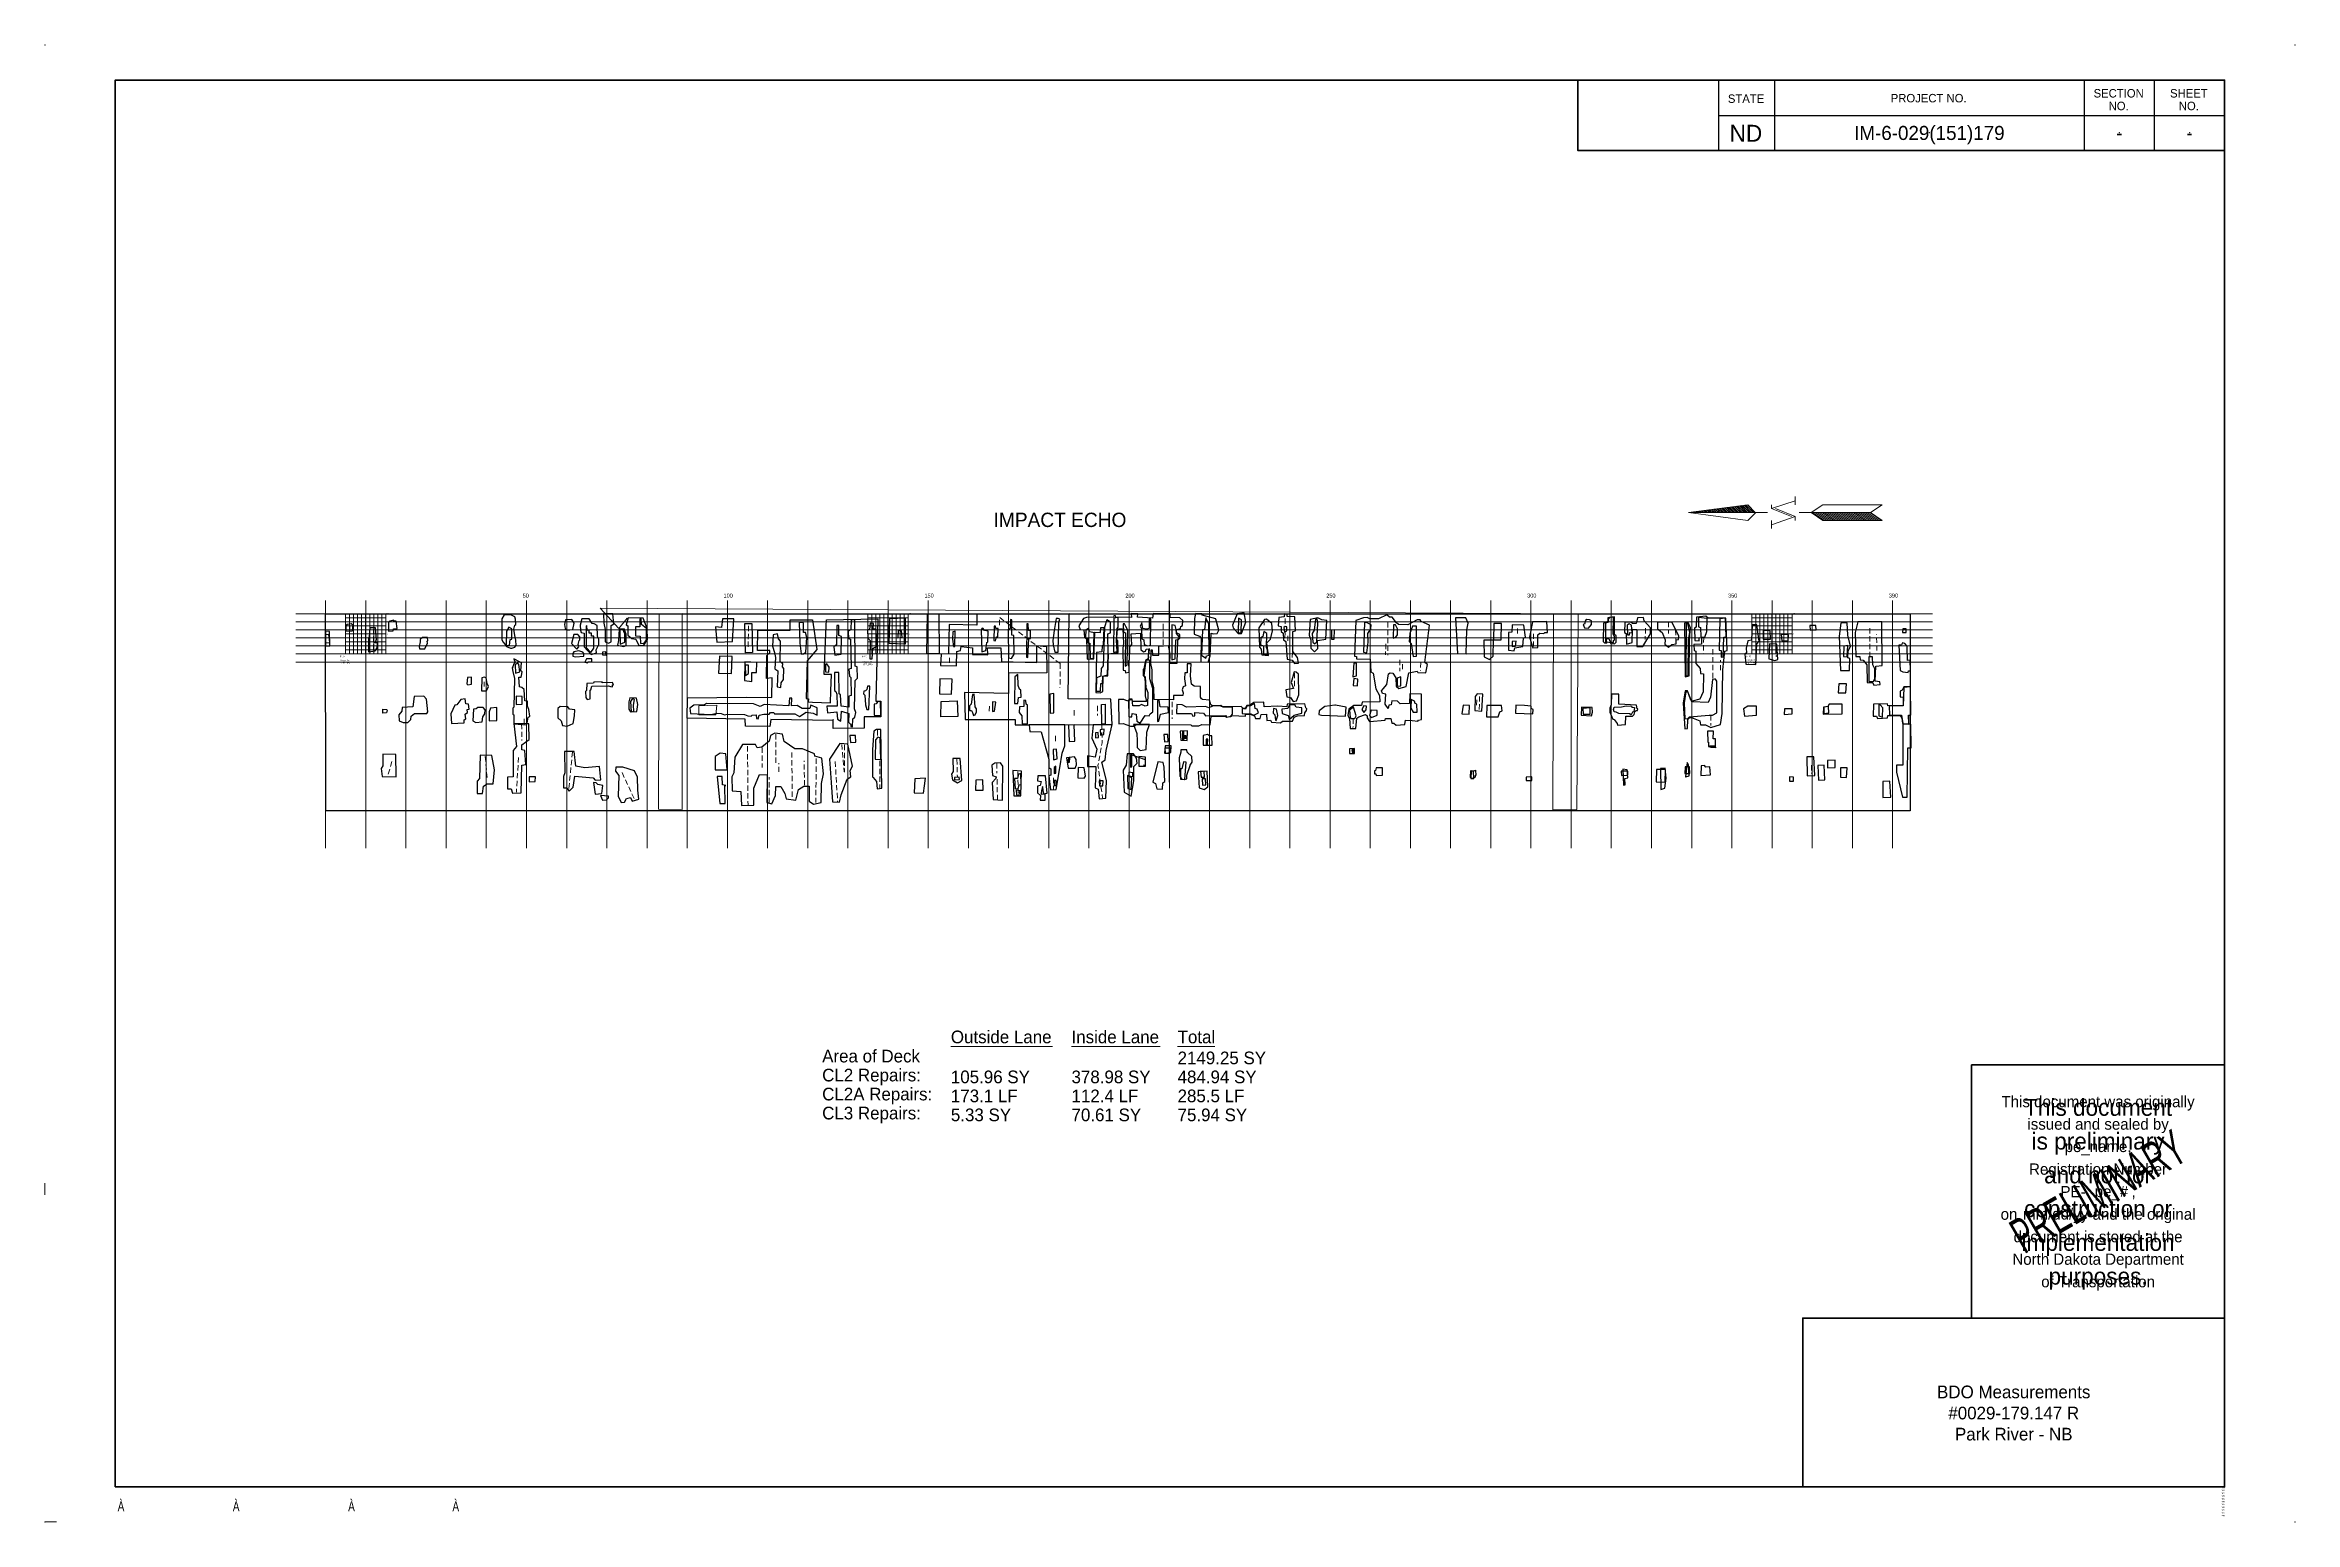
# Model space of a CAD drawing. Header units: feet. Extents: x 2768695 to 2769255, y 548988 to 549355.
import ezdxf
from ezdxf.enums import TextEntityAlignment as Align

# ---------------------------------------------------------------- set-up
doc = ezdxf.new("R2010")
doc.units = ezdxf.units.FT
doc.header["$LTSCALE"] = 312
doc.header["$MEASUREMENT"] = 0
doc.linetypes.add('Dash01', pattern=[1.5, 1, -0.5])
doc.linetypes.add('DGN Style 1', pattern=[0.013513, 2.2e-05, -0.013491])
for name, color, linetype, lineweight in [('Aggr A Line', 212, 'Continuous', 30), ('Arrow N cell', 1, 'Continuous', 0), ('Asph A Line', 5, 'Continuous', 30), ('Conc A Line', 96, 'Continuous', 30), ('Conc Line Exst', 1, 'Dash01', 13), ('dim (wt 1)', 4, 'Continuous', 13), ('Mask Lv Priority 100', 7, 'Continuous', 0), ('sht Lines', 7, 'Continuous', 0), ('sht Lines (Construction)', 7, 'Continuous', 0), ('sht Stamp Text', 3, 'Continuous', 13), ('sht Stamp Text Preliminary', 5, 'Continuous', 13), ('sht Text', 7, 'Continuous', 0), ('Surface Conc Line Exst', 1, 'Dash01', 0), ('Tag DIP text', 2, 'Continuous', 0), ('Text text', 7, 'Continuous', 40), ('WHATIZ Questions Line Exst', 11, 'Continuous', 13)]:
    doc.layers.add(name, color=color, linetype=linetype, lineweight=lineweight)
doc.styles.add('Style-BLOCK_OUTLINE', font='BLOCK_OUTLINE.shx')
doc.styles.add('Style-engineer', font='engineer.shx')
doc.styles.add('Style-NDDOT', font='')
doc.styles.add('Text 0.09', font='', dxfattribs={"height": 0.0075})
doc.styles.get('Style-NDDOT').set_extended_font_data('NDDOT')
doc.styles.get('Text 0.09').set_extended_font_data('NDDOT')

# ---------------------------------------------------------------- blocks, each defined once
blk = doc.blocks.new('NORTHA')
at = {"layer": 'Arrow N cell', "color": 1, "linetype": 'Continuous', "lineweight": 0}
for p, q in [((-0.004661, 0.019925), (0.000028, 0.05509)), ((-0.00016, 0.053689), (0.000028, 0.05351)), ((-0.000031, 0.054648), (0.000028, 0.05459)), ((0.000028, 0.05509), (0.004715, 0.019934)), ((0.000028, 0.05509), (0.000028, 0.015444)), ((-0.001948, 0.040273), (0.000028, 0.038385)), ((-0.001819, 0.041231), (0.000028, 0.039465)), ((-0.001693, 0.042189), (0.000028, 0.040545)), ((-0.001566, 0.043148), (0.000028, 0.041627)), ((-0.001437, 0.044106), (0.000028, 0.042707)), ((-0.001309, 0.045064), (0.000028, 0.043788)), ((-0.001181, 0.046023), (0.000028, 0.044868)), ((-0.001054, 0.046981), (0.000028, 0.045948)), ((-0.000925, 0.047939), (0.000028, 0.047028)), ((-0.000799, 0.048898), (0.000028, 0.048108)), ((-0.00067, 0.049856), (0.000028, 0.049189)), ((-0.000542, 0.050814), (0.000028, 0.050269)), ((-0.000413, 0.051773), (0.000028, 0.051351)), ((-0.000286, 0.052731), (0.000028, 0.052431)), ((-0.003738, 0.026858), (0.000028, 0.02326)), ((-0.003609, 0.027816), (0.000028, 0.02434)), ((-0.003483, 0.028774), (0.000028, 0.02542)), ((-0.003354, 0.029733), (0.000028, 0.0265)), ((-0.003226, 0.030691), (0.000028, 0.027582)), ((-0.003097, 0.031649), (0.000028, 0.028661)), ((-0.00297, 0.032608), (0.000028, 0.029743)), ((-0.002844, 0.033566), (0.000028, 0.030823)), ((-0.002715, 0.034523), (0.000028, 0.031903)), ((-0.002587, 0.035481), (0.000028, 0.032983)), ((-0.002458, 0.036439), (0.000028, 0.034062)), ((-0.002332, 0.037398), (0.000028, 0.035144)), ((-0.002205, 0.038356), (0.000028, 0.036226)), ((-0.002076, 0.039314), (0.000028, 0.037306)), ((0.000125, 0.015351), (-0.004661, 0.019925)), ((-0.004632, 0.020149), (0.000028, 0.015698)), ((-0.004503, 0.021108), (0.000028, 0.016778)), ((-0.004377, 0.022066), (0.000028, 0.017858)), ((-0.004248, 0.023024), (0.000028, 0.018937)), ((-0.004122, 0.023983), (0.000028, 0.020019)), ((-0.003993, 0.024941), (0.000028, 0.021099)), ((-0.003865, 0.025899), (0.000028, 0.022181)), ((0.000028, 0.015444), (0.000028, 0.008167)), ((0.004715, 0.019934), (0.000125, 0.015351)), ((-0.002394, 0.005878), (-0.006931, -0.008167)), ((-0.004661, 0.005878), (-0.002394, 0.005878)), ((-0.002394, 0.005878), (0.002394, -0.00588)), ((-0.002394, 0.003592), (0.002394, -0.008167)), ((0.002394, -0.008167), (0.007181, 0.005878)), ((0.00945, 0.005878), (0.004661, 0.005878)), ((-0.004661, -0.008167), (-0.00945, -0.008167)), ((0.00003, -0.010455), (0.00003, -0.017641)), ((0.002394, -0.008167), (0.004661, -0.008167)), ((-0.00466, -0.024597), (0.00003, -0.017556)), ((-0.00466, -0.05975), (-0.00466, -0.024597)), ((0.000028, -0.017967), (0.00003, -0.017556)), ((0.000028, -0.017967), (0.000028, -0.052592)), ((0.000028, -0.018413), (0.004715, -0.025469)), ((0.000028, -0.019825), (0.004715, -0.02688)), ((0.000028, -0.021236), (0.004715, -0.028292)), ((0.000028, -0.022648), (0.004715, -0.029705)), ((0.000028, -0.024059), (0.004715, -0.031115)), ((0.000028, -0.025472), (0.004715, -0.032528)), ((0.00003, -0.017556), (0.004715, -0.024597)), ((0.004715, -0.024597), (0.004715, -0.059778)), ((0.000028, -0.026884), (0.004715, -0.033939)), ((0.000028, -0.028295), (0.004715, -0.035351)), ((0.000028, -0.029707), (0.004715, -0.036764)), ((0.000028, -0.031118), (0.004715, -0.038174)), ((0.000028, -0.032531), (0.004715, -0.039587)), ((0.000028, -0.033941), (0.004715, -0.040998)), ((0.000028, -0.035354), (0.004715, -0.04241)), ((0.000028, -0.036766), (0.004715, -0.043821)), ((0.000028, -0.038177), (0.004715, -0.045233)), ((0.000028, -0.03959), (0.004715, -0.046646)), ((0.000028, -0.052722), (-0.00466, -0.05975)), ((0.000028, -0.041), (0.004715, -0.048057)), ((0.000028, -0.042413), (0.004715, -0.049469)), ((0.000028, -0.043825), (0.004715, -0.05088)), ((0.000028, -0.045236), (0.004715, -0.052292)), ((0.000028, -0.046649), (0.004715, -0.053705)), ((0.000028, -0.048059), (0.004715, -0.055115)), ((0.000028, -0.049472), (0.004715, -0.056528)), ((0.000028, -0.050884), (0.004715, -0.057939)), ((0.000028, -0.052295), (0.004715, -0.059351)), ((0.000028, -0.052592), (0.000028, -0.052722)), ((0.004715, -0.059778), (0.000028, -0.052722))]:
    blk.add_line(p, q, dxfattribs=at)
blk = doc.blocks.new('Plan')
at = {"layer": 'sht Lines', "color": 7, "linetype": 'Continuous', "lineweight": 0}
for p in [(-0.0417, 0.8542), (-0.0417, 0.8542), (-0.0417, 0.8542), (1.2917, 0.8542), (1.2917, 0.8542), (-0.0417, -0.0208), (1.2917, -0.0208)]:
    blk.add_point(p, dxfattribs=at)
at = {"layer": 'sht Text', "color": 7, "linetype": 'Continuous', "lineweight": 0, "style": 'Style-NDDOT', "width": 0.757093}
for s, p in [(' À', (-0.0002, -0.0086)), ('  À', (0.0664, -0.0086)), ('   À', (0.1331, -0.0086)), ('À ', (0.1998, -0.0086))]:
    blk.add_text(s, height=0.00583, dxfattribs=at).set_placement(p, align=Align.TOP_LEFT)
at = {"layer": 'Tag DIP text', "color": 2, "linetype": 'Continuous', "lineweight": 0, "style": 'Style-NDDOT'}
for tag, p in [('comment_3', (1.25, -0.0117)), ('comment_4', (1.25, -0.0133)), ('consultant', (1.25, -0.0083)), ('county', (1.25, -0.0067)), ('bridge', (1.25, -0.01)), ('comment_5', (1.25, -0.015)), ('comment_6', (1.25, -0.0167))]:
    blk.add_attdef(tag, text='', height=0.000833, dxfattribs=at).set_placement(p, align=Align.TOP_RIGHT)
at = {"color": 7, "linetype": 'Continuous', "lineweight": 13}
for points in [[(0.8667, 0.7917), (1.25, 0.7917), (1.25, 0.8334), (0.8667, 0.8334)], [(1, 0), (1, 0.1), (1.1, 0.1), (1.1, 0.25), (1.25, 0.25), (1.25, 0)]]:
    blk.add_wipeout(points, dxfattribs=at).dxf.layer = 'Mask Lv Priority 100'
at = {"layer": 'sht Lines', "color": 6, "linetype": 'Continuous', "lineweight": 30}
for p, q in [((0.95, 0.8333), (0.95, 0.7917)), ((0.9833, 0.8334), (0.9833, 0.7917)), ((1.1667, 0.8334), (1.1667, 0.7917)), ((1.2083, 0.8334), (1.2083, 0.7917)), ((0.95, 0.8125), (1.25, 0.8125))]:
    blk.add_line(p, q, dxfattribs=at)
at = {"layer": 'sht Lines', "color": 6, "linetype": 'Continuous', "lineweight": 0}
blk.add_line((0, 0), (1.25, 0), dxfattribs=at)
at = {"layer": 'sht Lines', "color": 6, "linetype": 'Continuous', "lineweight": 53, "flags": 128}
for points in [[(0, 0), (1.25, 0), (1.25, 0.8334), (0, 0.8334), (0, 0)], [(1.25, 0.8334), (0.8667, 0.8334), (0.8667, 0.7917), (1.25, 0.7917), (1.25, 0.8334)], [(1.1, 0.25), (1.25, 0.25), (1.25, 0.1), (1.1, 0.1), (1.1, 0.25)], [(1.25, 0), (1, 0), (1, 0.1), (1.25, 0.1), (1.25, 0)]]:
    blk.add_lwpolyline(points, close=True, dxfattribs=at)
at = {"layer": 'sht Lines', "color": 6, "linetype": 'Continuous', "lineweight": 0, "flags": 128}
blk.add_lwpolyline([(0, 0.8333), (0, 0), (1, 0), (1, 0.1), (1.1, 0.1), (1.1, 0.25), (1.25, 0.25), (1.25, 0.7917), (0.8667, 0.7917), (0.8667, 0.8333), (0, 0.8333)], close=True, dxfattribs=at)
at = {"layer": 'sht Lines', "color": 7, "linetype": 'Continuous', "lineweight": 0}
for p in [(1.075, 0.8022), (1.1875, 0.8022), (1.2292, 0.8022)]:
    blk.add_point(p, dxfattribs=at)
at = {"layer": 'sht Lines (Construction)', "color": 34, "linetype": 'DGN Style 1', "lineweight": 13, "flags": 128}
blk.add_lwpolyline([(-0.0417, -0.0208), (1.2917, -0.0208), (1.2917, 0.8542), (-0.0417, 0.8542), (-0.0417, -0.0208)], close=True, dxfattribs=at)
at = {"layer": 'sht Stamp Text', "color": 3, "linetype": 'Continuous', "lineweight": 13, "insert": (1.175, 0.1739), "char_height": 0.006667, "attachment_point": 5, "line_spacing_factor": 1.2, "style": 'Style-NDDOT'}
blk.add_mtext('This document was originally\\Pissued and sealed by \\P\\PRegistration Number \\PPE-           , \\Pon                  and the original\\Pdocument is stored at the\\PNorth Dakota Department\\Pof Transportation', dxfattribs=at)
at = {"layer": 'sht Stamp Text', "color": 3, "linetype": 'Continuous', "lineweight": 13, "style": 'Style-NDDOT', "flags": 12}
blk.add_attdef('pe_name', text='', height=0.00667, dxfattribs=at).set_placement((1.175, 0.2017), align=Align.MIDDLE_CENTER)
at = {"layer": 'sht Stamp Text', "color": 3, "linetype": 'Continuous', "lineweight": 13, "style": 'Style-NDDOT'}
for tag, p in [('pe_number', (1.1829, 0.175)), ('pe_date', (1.1498, 0.1617))]:
    blk.add_attdef(tag, text='', height=0.00667, dxfattribs=at).set_placement(p, align=Align.MIDDLE_CENTER)
at = {"layer": 'sht Stamp Text Preliminary', "color": 5, "linetype": 'Continuous', "lineweight": 0, "style": 'Style-BLOCK_OUTLINE', "width": 0.6}
blk.add_text('PRELIMINARY', height=0.020833, rotation=30, dxfattribs=at).set_placement((1.175, 0.175), align=Align.MIDDLE_CENTER)
at = {"layer": 'sht Stamp Text Preliminary', "color": 5, "linetype": 'Continuous', "lineweight": 0, "insert": (1.175, 0.1733), "char_height": 0.01, "attachment_point": 5, "line_spacing_factor": 1.2, "style": 'Style-NDDOT'}
blk.add_mtext('This document\\Pis preliminary\\Pand not for\\Pconstruction or\\Pimplementation\\Ppurposes.', dxfattribs=at)
at = {"layer": 'sht Text', "color": 5, "linetype": 'Continuous', "lineweight": 13, "style": 'Style-NDDOT'}
for s, p in [('STATE', (0.9664, 0.8224)), ('PROJECT NO.', (1.0746, 0.8227))]:
    blk.add_text(s, height=0.005, dxfattribs=at).set_placement(p, align=Align.MIDDLE_CENTER)
at = {"layer": 'sht Text', "color": 5, "linetype": 'Continuous', "lineweight": 40, "style": 'Style-NDDOT'}
blk.add_text('ND', height=0.01, dxfattribs=at).set_placement((0.9663, 0.8019), align=Align.MIDDLE_CENTER)
at = {"layer": 'sht Text', "color": 5, "linetype": 'Continuous', "lineweight": 13, "char_height": 0.005, "attachment_point": 5, "line_spacing_factor": 0.9, "style": 'Style-NDDOT'}
for s, insert in [('SECTION\\PNO.', (1.1872, 0.8218)), ('SHEET\\PNO.', (1.2288, 0.8218))]:
    blk.add_mtext(s, dxfattribs=dict(at, insert=insert))
at = {"layer": 'sht Text', "color": 1, "linetype": 'Continuous', "lineweight": 13, "style": 'Style-NDDOT'}
for tag, p in [('Type of revision 1', (0.8683, 0.8282)), ('Type of revision 2', (0.8683, 0.8178)), ('Type of revision 3', (0.8683, 0.8073)), ('Type of revision 4', (0.8683, 0.7969))]:
    blk.add_attdef(tag, text='', height=0.00583, dxfattribs=at).set_placement(p, align=Align.MIDDLE_LEFT)
for tag, p in [('Date of revision 1', (0.9474, 0.8282)), ('Date of revision 2', (0.9474, 0.8178)), ('Date of revision 3', (0.9474, 0.8073)), ('Date of revision 4', (0.9474, 0.7969))]:
    blk.add_attdef(tag, text='', height=0.00583, dxfattribs=at).set_placement(p, align=Align.MIDDLE_RIGHT)
at = {"layer": 'sht Text', "color": 7, "linetype": 'Continuous', "lineweight": 0, "style": 'Style-NDDOT'}
for tag, height, p in [('project', 0.00833, (1.075, 0.8021)), ('section', 0.00833, (1.1875, 0.8021)), ('page', 0.00833, (1.2292, 0.8021)), ('tb_line1', 0.0075, (1.125, 0.0938)), ('tb_line2', 0.0075, (1.125, 0.0813)), ('tb_line3', 0.0075, (1.125, 0.0688)), ('tb_line4', 0.0075, (1.125, 0.0563)), ('tb_line5', 0.0075, (1.125, 0.0437)), ('tb_line6', 0.0075, (1.125, 0.0312)), ('tb_line7', 0.0075, (1.125, 0.0187)), ('tb_line8', 0.0075, (1.125, 0.0063))]:
    blk.add_attdef(tag, text='', height=height, dxfattribs=at).set_placement(p, align=Align.MIDDLE_CENTER)
at = {"layer": 'Tag DIP text', "color": 2, "linetype": 'Continuous', "lineweight": 0, "style": 'Style-NDDOT'}
for tag, p in [('highway_no', (1.25, 0)), ('sheet_ref_pnt', (1.25, -0.005)), ('revision_date', (1.25, -0.0033)), ('division_no', (1.25, -0.0017))]:
    blk.add_attdef(tag, text='', height=0.000833, dxfattribs=at).set_placement(p, align=Align.TOP_RIGHT)

msp = doc.modelspace()

# ---------------------------------------------------------------- linework, layer by layer
at = {"layer": 'Aggr A Line', "color": 212, "linetype": 'Continuous', "lineweight": 30, "flags": 128}
for points in [[(2768771.86, 549210.97), (2768771.33, 549211.3), (2768770.27, 549211.19), (2768769.97, 549210.79), (2768769.99, 549209.53), (2768771.63, 549209.56), (2768771.77, 549210.58), (2768771.86, 549210.97)], [(2768777.34, 549210.3), (2768776, 549210.31), (2768775.81, 549207.91), (2768775.65, 549207.83), (2768775.65, 549204.38), (2768777.26, 549204.6), (2768777.81, 549205.33), (2768777.84, 549206.55), (2768777.32, 549206.62), (2768777.61, 549207.52), (2768777.34, 549210.3)], [(2768782.52, 549212), (2768782.06, 549212.01), (2768781.89, 549212.21), (2768781.01, 549212.02), (2768780.61, 549211.72), (2768780.63, 549209.52), (2768781.8, 549209.57), (2768781.86, 549210.07), (2768782.74, 549210.14), (2768782.52, 549212)], [(2768811.31, 549205.26), (2768812.07, 549205.52), (2768812.36, 549206), (2768812.31, 549207.21), (2768812.29, 549207.23), (2768812.03, 549208.41), (2768811.82, 549209.99), (2768812.03, 549210.95), (2768812.33, 549211.19), (2768812.25, 549212.45), (2768812.09, 549213.09), (2768811.1, 549213.56), (2768809.42, 549213.57), (2768808.81, 549212.53), (2768808.79, 549207.41), (2768809.09, 549206.87), (2768809.69, 549206.19), (2768809.97, 549205.71), (2768810.96, 549205.29), (2768811.31, 549205.26)], [(2768826.52, 549209.88), (2768826.79, 549211.5), (2768826.24, 549212.38), (2768824.64, 549212.35), (2768824.62, 549211.92), (2768824.39, 549211.17), (2768824.59, 549210.12), (2768825.11, 549209.73), (2768826.52, 549209.88)], [(2768832.38, 549204.14), (2768832.26, 549204.83), (2768832.94, 549206.2), (2768832.98, 549207.52), (2768832.59, 549208.18), (2768832.51, 549210.91), (2768831.77, 549211.35), (2768831.31, 549211.43), (2768830.56, 549212.53), (2768828.75, 549212.54), (2768828.33, 549211.02), (2768828.4, 549209.71), (2768828.6, 549209.16), (2768829.33, 549209.03), (2768829.32, 549205.57), (2768831.06, 549203.67), (2768832.38, 549204.14)], [(2768834.12, 549213.77), (2768834.18, 549211.45), (2768834.51, 549209.91), (2768834.53, 549206.8), (2768835.39, 549206.51), (2768836.04, 549206.87), (2768836.07, 549210.86), (2768836.68, 549211.33), (2768836.48, 549213.77), (2768834.12, 549213.77)], [(2768838.03, 549209.99), (2768837.87, 549207.21), (2768837.62, 549206.04), (2768839.14, 549205.71), (2768839.74, 549205.93), (2768839.75, 549208.73), (2768839.28, 549210.1), (2768838.03, 549209.99)], [(2768840.26, 549212.83), (2768839.78, 549211.06), (2768840.21, 549210.78), (2768840.19, 549208.52), (2768841.21, 549207.66), (2768842.2, 549207.5), (2768842.89, 549205.92), (2768844.17, 549206.01), (2768845.11, 549207.44), (2768845.03, 549210.13), (2768844.02, 549212.71), (2768840.26, 549212.83)], [(2768954.37, 549212.91), (2768953.58, 549212.63), (2768952.46, 549210.79), (2768952.78, 549209.87), (2768953.66, 549209.79), (2768953.83, 549207.96), (2768954.32, 549207.53), (2768954.53, 549202.51), (2768956.19, 549202.57)], [(2768956.19, 549202.57), (2768956.4, 549209.21), (2768957.81, 549209.15), (2768957.88, 549210.43), (2768958.63, 549210.39), (2768958.45, 549205.93), (2768958.27, 549205.85), (2768958.15, 549204.35), (2768956.81, 549204.22), (2768956.64, 549194.23), (2768957.72, 549194.12), (2768958.43, 549194.48), (2768958.52, 549198.28), (2768959.67, 549198.34), (2768959.78, 549203.89), (2768962.2, 549204.21), (2768962.14, 549207.17), (2768961.88, 549207.28), (2768961.94, 549209.59), (2768962.38, 549210.09), (2768963.36, 549210.09), (2768963.55, 549206.43), (2768963.38, 549205.28), (2768963.47, 549199.8), (2768963.98, 549199.72), (2768964.07, 549199.11), (2768964.94, 549199.29), (2768964.89, 549202.16), (2768965.07, 549202.37), (2768965.1, 549205.59), (2768965.59, 549206.17), (2768965.45, 549208.8), (2768967.77, 549208.97), (2768967.86, 549204.96), (2768968.55, 549204.33), (2768969.05, 549204.51), (2768969.17, 549205.04), (2768969.76, 549205.06), (2768969.71, 549202.75), (2768969.41, 549202.44), (2768968.99, 549202.23), (2768968.61, 549200.08), (2768968.44, 549199.99), (2768968.43, 549198.48), (2768968.74, 549198.14), (2768968.96, 549196.91), (2768968.96, 549193.38), (2768969.31, 549192), (2768965.78, 549191.99), (2768965.73, 549192.59), (2768965.04, 549192.65), (2768964.62, 549192.1), (2768963.6, 549192.46), (2768962.3, 549192.46), (2768962.35, 549186.41), (2768963.5, 549186.51), (2768965.26, 549185.86), (2768966.15, 549185.84), (2768966.58, 549186.21), (2768967.71, 549186.26), (2768980.31, 549186.16), (2768980.56, 549185.96), (2768982.28, 549185.96), (2768983.06, 549186.24), (2768985.14, 549186.22), (2768985.39, 549188.26), (2768988.82, 549188.37), (2768989.14, 549188.13), (2768990.21, 549188.24), (2768990.63, 549188.52), (2768993.93, 549188.37), (2768993.95, 549188.82), (2768995.04, 549188.8), (2768996.19, 549188.39), (2768996.41, 549187.73), (2768997.54, 549187.75), (2768997.84, 549188.77), (2768999.11, 549188.81), (2768999.24, 549187.25), (2769000.12, 549187.31), (2769000.42, 549186.83), (2769002.64, 549186.71), (2769003.15, 549187.07), (2769005.63, 549187.12), (2769005.99, 549188.07), (2769006.89, 549188.44), (2769008.62, 549188.49), (2769008.64, 549189.2), (2769009.11, 549189.76), (2769009.14, 549190.2), (2769008.89, 549190.4), (2769008.68, 549191.4), (2769004.26, 549191.34), (2769004.23, 549190.69), (2769001.99, 549190.79), (2768998.55, 549190.63), (2768998.46, 549191.81), (2768996.02, 549191.77), (2768995.2, 549191.24), (2768995.13, 549190.97), (2768994.21, 549190.98), (2768993.85, 549190.21), (2768993.32, 549190.28), (2768992.82, 549190.71), (2768988.15, 549190.69), (2768987.78, 549190.97), (2768985.67, 549190.95), (2768985.27, 549191.2), (2768984.91, 549192.34), (2768983.21, 549192.49), (2768982.97, 549192.63), (2768982.7, 549193.11), (2768982.7, 549195.76), (2768981.1, 549195.82), (2768980.47, 549196.32), (2768980.24, 549198.4), (2768980.38, 549201.38), (2768979.37, 549201.36), (2768979.38, 549199.15), (2768978.8, 549199.14), (2768978.71, 549197.61), (2768978.96, 549195.86), (2768978.4, 549195.67), (2768978.18, 549194.93), (2768978.42, 549194.12), (2768978.34, 549193.51), (2768976.03, 549193.52), (2768975.95, 549192.43), (2768971.2, 549192.46), (2768971.1, 549195.36), (2768970.68, 549197.11), (2768970.71, 549199.89), (2768970.34, 549201.46), (2768970.4, 549204.85), (2768970.72, 549204.83), (2768970.77, 549203.56), (2768972.31, 549203.56), (2768972.36, 549205.72), (2768974.65, 549205.95), (2768975.05, 549203.8), (2768975.03, 549201.53), (2768976.91, 549201.57), (2768977.1, 549207.29), (2768977.54, 549207.72), (2768977.55, 549208.64), (2768976.74, 549209.11), (2768976.74, 549209.89), (2768977.72, 549210.14), (2768977.83, 549210.62), (2768978.19, 549210.92), (2768978.35, 549212.16), (2768977.58, 549212.77), (2768975.17, 549212.89), (2768975.14, 549213.77), (2768970.89, 549213.85), (2768970.8, 549212.71), (2768967.05, 549212.99), (2768967.08, 549213.83), (2768965.48, 549213.85), (2768965.5, 549212.89), (2768961.62, 549213.01), (2768961.59, 549213.28), (2768961.11, 549213.28), (2768961.07, 549212.96), (2768954.37, 549212.91)], [(2768981.48, 549213.87), (2768981.18, 549212.66), (2768981.12, 549208.75), (2768982.46, 549208.21), (2768982.86, 549207.78), (2768982.8, 549201.87), (2768984.61, 549201.78), (2768985.12, 549203.33), (2768985.4, 549208.99), (2768985.84, 549208.84), (2768986.87, 549208.87), (2768987.28, 549209.74), (2768986.5, 549212.51), (2768986.5, 549212.53), (2768983.09, 549213.44), (2768983.05, 549213.77), (2768981.48, 549213.87)], [(2768991.84, 549213.84), (2768990.66, 549210.96), (2768990.81, 549210.3), (2768992.12, 549208.94), (2768992.95, 549208.9), (2768994, 549211.75), (2768993.56, 549214.02), (2768991.84, 549213.84)], [(2768998.61, 549212.43), (2768997.26, 549210.36), (2768997.4, 549205.51), (2768997.77, 549204.98), (2768997.95, 549203.61), (2768999.64, 549203.42), (2768999.25, 549206.59), (2769000.17, 549207.48), (2769000.61, 549209.54), (2769000.44, 549211.42), (2768999.12, 549212.47), (2768998.61, 549212.43)], [(2769003.61, 549213.78), (2769003.53, 549213.08), (2769002.23, 549212.89), (2769002.08, 549210.8), (2769002.77, 549210.62), (2769002.82, 549209.39), (2769003.25, 549208.98), (2769003.4, 549207.37), (2769003.97, 549206.91), (2769004.32, 549202.5), (2769005.56, 549202.27), (2769006.12, 549201.45), (2769007.13, 549201.5), (2769006.88, 549202.96), (2769005.66, 549204.42), (2769005.67, 549209.42), (2769006.35, 549209.61), (2769006.23, 549213.04), (2769004.32, 549213.1), (2769004.27, 549213.76), (2769003.61, 549213.78)], [(2769009.97, 549212.42), (2769009.75, 549208.5), (2769010.15, 549207.37), (2769010.21, 549205.24), (2769011.09, 549204.39), (2769011.89, 549205.16), (2769011.85, 549207.17), (2769013.9, 549207.51), (2769014.18, 549212.11), (2769012.93, 549212.28), (2769011.95, 549212.78), (2769009.97, 549212.42)], [(2769015.31, 549209.76), (2769015.34, 549207.48), (2769016, 549207.53), (2769016.06, 549209.79), (2769015.31, 549209.76)], [(2769021.35, 549212.18), (2769021.06, 549203.28), (2769021.57, 549203.18), (2769021.52, 549202.57), (2769024.93, 549202.54), (2769025.09, 549199.35), (2769025.65, 549199.06), (2769026.34, 549195.15), (2769027.28, 549193.45), (2769027.35, 549191.87), (2769022.94, 549191.82), (2769022.79, 549191.02), (2769020.84, 549190.99), (2769019.61, 549190.1), (2769019.42, 549188.51), (2769019.83, 549187.75), (2769019.94, 549185.31), (2769021.34, 549185.3), (2769021.65, 549187.84), (2769022.14, 549188.21), (2769023.76, 549188.74), (2769024.23, 549188.43), (2769024.21, 549187.91), (2769024.75, 549187.05), (2769028.65, 549187.33), (2769028.76, 549187.72), (2769030.12, 549187.74), (2769030.3, 549186.63), (2769030.81, 549186.63), (2769031.38, 549186.12), (2769033.55, 549186.26), (2769033.76, 549187.35), (2769035.36, 549187.27), (2769036.79, 549187.06), (2769036.98, 549187.33), (2769037.72, 549187.51), (2769037.7, 549193.83), (2769034.81, 549193.9), (2769034.71, 549191.46), (2769032.38, 549191.4), (2769031.71, 549192.08), (2769030.35, 549192.14), (2769030.16, 549191.15), (2769029.61, 549191.1), (2769029.41, 549190.27), (2769028.64, 549191.36), (2769028.88, 549193.84), (2769028.05, 549194.02), (2769027.8, 549194.64), (2769028.15, 549195.13), (2769029.05, 549196.23), (2769029.48, 549198.85), (2769029.9, 549199.09), (2769030.62, 549199.06), (2769031.36, 549197.92), (2769031.42, 549195.82), (2769032.04, 549195.22), (2769033.92, 549195.73), (2769034.55, 549199.14), (2769036.65, 549199.54), (2769036.82, 549199.17), (2769038.81, 549199.16), (2769039.23, 549201.21), (2769038.52, 549201.68), (2769039.67, 549210.98), (2769037.63, 549211.86), (2769037.41, 549212.29), (2769036.65, 549212.28), (2769034.34, 549211.07), (2769032.01, 549211.11), (2769031.46, 549211.53), (2769030.44, 549212.96), (2769029.74, 549212.98), (2769029.11, 549213.53), (2769027.04, 549212.52), (2769024.87, 549212.55), (2769024.21, 549212.9), (2769023.32, 549212.81), (2769021.35, 549212.18)], [(2769046.18, 549212.85), (2769046.66, 549203.92), (2769048.84, 549203.82), (2769048.97, 549209.79), (2769049.34, 549211.49), (2769048.75, 549212.84), (2769046.18, 549212.85)], [(2769055.72, 549211.44), (2769055.62, 549207.35), (2769057.54, 549207.31), (2769057.66, 549211.4), (2769055.72, 549211.44)], [(2769060.32, 549211.04), (2769060.24, 549209.26), (2769059.4, 549209.17), (2769059.34, 549204.75), (2769060.79, 549204.57), (2769060.96, 549205.34), (2769062.95, 549205.69), (2769063.11, 549207.77), (2769063.61, 549208.02), (2769063.17, 549211.02), (2769060.32, 549211.04)], [(2769065.32, 549211.8), (2769064.56, 549207.99), (2769065.46, 549205.36), (2769066.71, 549205.41), (2769066.7, 549208.55), (2769067.17, 549208.97), (2769068.15, 549208.95), (2769068.38, 549209.13), (2769069.1, 549209.12), (2769068.87, 549211.86), (2769065.32, 549211.8)], [(2769078.9, 549212.42), (2769078.54, 549212.16), (2769078.27, 549211.22), (2769077.98, 549211.12), (2769078.29, 549210.34), (2769079.3, 549210.27), (2769080.01, 549211.18), (2769080.02, 549212.05), (2769079.49, 549212.35), (2769078.9, 549212.42)], [(2769084.1, 549212.83), (2769084.1, 549211.93), (2769083.03, 549211.47), (2769082.94, 549206.94), (2769083.25, 549206.56), (2769083.87, 549206.62), (2769083.91, 549206.86), (2769084.69, 549206.66), (2769084.83, 549206.39), (2769085.76, 549206.3), (2769086.18, 549206.75), (2769086.16, 549208.32), (2769085.78, 549208.7), (2769085.79, 549213.05), (2769084.1, 549212.83)], [(2769091.47, 549212.81), (2769091.17, 549211.42), (2769090.25, 549211.44), (2769089.84, 549211.76), (2769088.31, 549211.75), (2769088.24, 549209.18), (2769088.69, 549208.95), (2769088.77, 549206.27), (2769090.15, 549206.63), (2769090.25, 549209.95), (2769091.35, 549209.93), (2769091.27, 549205.69), (2769092.82, 549205.65), (2769094.73, 549208.84), (2769094.74, 549210.34), (2769093.16, 549212.09), (2769092.95, 549212.87), (2769091.47, 549212.81)], [(2769096.49, 549211.7), (2769096.44, 549210.05), (2769097.58, 549209.14), (2769098.33, 549207.31), (2769098.29, 549206.24), (2769099.15, 549205.5), (2769100.01, 549206.19), (2769101.06, 549206.33), (2769101.11, 549207.31), (2769101.68, 549207.39), (2769101.77, 549208.29), (2769100.01, 549211.73), (2769096.49, 549211.7)], [(2769106.17, 549212.94), (2769106.05, 549210.5), (2769105.68, 549210.21), (2769105.77, 549207.15), (2769106.81, 549207.08), (2769106.86, 549207.91), (2769107.4, 549207.86), (2769107.42, 549206.27), (2769105.49, 549206.2), (2769105.57, 549204.65), (2769106.03, 549204.54), (2769105.99, 549201.47), (2769107.04, 549200.22), (2769107.15, 549198.93), (2769107.87, 549198.84), (2769107.82, 549194.36), (2769107.03, 549192.6), (2769105.08, 549192.09), (2769104.65, 549192.59), (2769103.96, 549194.64), (2769103.33, 549194.64), (2769102.83, 549191.57), (2769103.22, 549185.16), (2769103.89, 549185.26), (2769103.98, 549187.5), (2769104.38, 549187.95), (2769104.88, 549187.99), (2769107.02, 549187.19), (2769107.12, 549186.22), (2769108.43, 549186.21), (2769109.69, 549185.56), (2769112.14, 549186.28), (2769112.57, 549189.03), (2769112.71, 549199.86), (2769113.19, 549204.54), (2769113.8, 549204.72), (2769113.5, 549212.73), (2769109.03, 549212.71), (2769108.47, 549213.2), (2769106.17, 549212.94)], [(2769103.16, 549211.46), (2769103.35, 549198.09), (2769104.33, 549198.36), (2769104.41, 549207.62), (2769104.69, 549210.35), (2769104.08, 549211.61), (2769103.16, 549211.46)], [(2769120.02, 549211.09), (2769119.86, 549207.23), (2769118.94, 549207.11), (2769118.49, 549205.23), (2769118.57, 549204.07), (2769118.19, 549203.76), (2769118.48, 549201.24), (2769120.95, 549201.17), (2769121.14, 549206.37), (2769121.74, 549207), (2769121.21, 549211.1), (2769120.02, 549211.09)], [(2769122.76, 549209.68), (2769122.76, 549207.49), (2769124.55, 549207.5), (2769124.52, 549209.55), (2769122.76, 549209.68)], [(2769134.39, 549210.91), (2769134.41, 549209.76), (2769135.94, 549209.83), (2769135.84, 549210.89), (2769134.39, 549210.91)], [(2769142.07, 549211.51), (2769141.65, 549208.24), (2769141.97, 549199.69), (2769144.21, 549199.72), (2769144.36, 549202.72), (2769143.82, 549202.88), (2769143.92, 549204.49), (2769144.5, 549205.73), (2769143.8, 549208.48), (2769143.64, 549211.6), (2769142.07, 549211.51)], [(2769146.28, 549211.82), (2769145.66, 549209.19), (2769145.83, 549203.22), (2769146.78, 549203.2), (2769146.86, 549202.35), (2769147.65, 549202.3), (2769148.54, 549201.14), (2769148.61, 549196.7), (2769150.04, 549196.63), (2769150.3, 549196.02), (2769151.9, 549196.19), (2769151.82, 549196.86), (2769150.65, 549197.09), (2769150.76, 549200.81), (2769152.41, 549200.96), (2769152.28, 549211.85), (2769146.28, 549211.82)], [(2769157.52, 549210.07), (2769157.47, 549209.2), (2769158.38, 549209.16), (2769158.33, 549210.07), (2769157.52, 549210.07)], [(2768790.29, 549207.9), (2768789.1, 549207.94), (2768788.53, 549207.39), (2768788.52, 549206.84), (2768788.22, 549205.71), (2768788.36, 549205.13), (2768789.69, 549205.11), (2768790.31, 549206.49), (2768790.21, 549207.02), (2768790.37, 549207.07), (2768790.29, 549207.9)], [(2768827.51, 549205.05), (2768827.95, 549205.6), (2768827.8, 549206.21), (2768828.03, 549207.18), (2768828.2, 549207.34), (2768828.23, 549208.1), (2768827.7, 549208.7), (2768826.7, 549208.64), (2768826.2, 549206.45), (2768827.51, 549205.05)], [(2768828.94, 549204.28), (2768827.98, 549204.63), (2768826.75, 549204.34), (2768826.47, 549203.94), (2768826.47, 549203.24), (2768827.13, 549203.07), (2768829.19, 549203.27), (2768829.25, 549203.93), (2768828.94, 549204.28)], [(2768833.91, 549203.57), (2768834.78, 549203.49), (2768834.7, 549204.36), (2768833.89, 549204.3), (2768833.91, 549203.57)], [(2769053.21, 549207.25), (2769053.33, 549203.11), (2769054.6, 549202.45), (2769055.52, 549203.27), (2769055.61, 549207.23), (2769053.21, 549207.25)], [(2769124.29, 549206.32), (2769124.19, 549202.61), (2769125.62, 549202.22), (2769126.39, 549202.48), (2769126.18, 549206.25), (2769124.29, 549206.32)], [(2769127.27, 549208.65), (2769127.42, 549207.08), (2769129.01, 549207.12), (2769129.09, 549208.55), (2769127.27, 549208.65)], [(2769157.39, 549206.55), (2769157.17, 549206.05), (2769156.48, 549206.03), (2769156.83, 549199.69), (2769157.55, 549199.4), (2769158.81, 549199.2), (2769158.91, 549199.63), (2769159.39, 549199.66), (2769159.31, 549202.25), (2769158.66, 549202.2), (2769158.6, 549205.77), (2769157.99, 549206.41), (2769157.39, 549206.55)], [(2768801.28, 549196.28), (2768801.29, 549198.01), (2768800.27, 549197.94), (2768800.1, 549196.36), (2768800.38, 549196.16), (2768801.28, 549196.28)], [(2768804.95, 549197.89), (2768804.42, 549198.03), (2768803.84, 549197.84), (2768803.79, 549194.64), (2768805, 549194.61), (2768805.47, 549195.74), (2768805.18, 549196.46), (2768804.95, 549197.89)], [(2768815.05, 549186.21), (2768815.36, 549188.07), (2768815.66, 549188.15), (2768815.76, 549188.36), (2768815.53, 549189.98), (2768815.17, 549190.87), (2768815.21, 549192.06), (2768814.57, 549192.17), (2768814.42, 549194.99), (2768813.81, 549195.51), (2768813.2, 549195.6), (2768813.03, 549198.03), (2768813.64, 549198.08), (2768813.75, 549198.44), (2768813.89, 549199.34), (2768813.59, 549199.74), (2768813.72, 549201.62), (2768813.36, 549201.81), (2768811.8, 549202.63), (2768812.1, 549201.69), (2768811.8, 549201.4), (2768811.53, 549200.58), (2768811.37, 549200.4), (2768811.6, 549199.44), (2768811.99, 549197.75), (2768811.82, 549190.62), (2768811.54, 549190.37), (2768811.6, 549188.87), (2768811.8, 549188.7), (2768811.83, 549186.4), (2768815.05, 549186.21)], [(2768829.44, 549201.81), (2768830.11, 549201.63), (2768830.39, 549201.89), (2768831.2, 549201.85), (2768831.22, 549202.6), (2768829.92, 549202.64), (2768829.44, 549201.81)], [(2769005.99, 549199.37), (2769005.3, 549196.75), (2769005.86, 549195.26), (2769003.95, 549194.88), (2769004.17, 549193.18), (2769005.08, 549192.95), (2769005.8, 549191.96), (2769006.62, 549192.12), (2769007.16, 549193.68), (2769007.07, 549198.76), (2769006.51, 549199.32), (2769005.99, 549199.37)], [(2769020.87, 549201.51), (2769020.61, 549198.14), (2769021.54, 549198.34), (2769021.55, 549201.51), (2769020.87, 549201.51)], [(2768789.41, 549193.3), (2768787.02, 549193.2), (2768786.64, 549190.66), (2768784.04, 549190.51), (2768783.92, 549189.57), (2768783.21, 549188.66), (2768783.29, 549187.22), (2768784.28, 549186.76), (2768785.4, 549186.74), (2768786.18, 549187.51), (2768786.24, 549188.33), (2768787.08, 549189.03), (2768790.16, 549189.04), (2768790.42, 549189.46), (2768790.03, 549192.58), (2768789.41, 549193.3)], [(2768799.69, 549192.65), (2768798.61, 549192.52), (2768797.63, 549191.15), (2768797.09, 549191.08), (2768796.16, 549188.91), (2768796.27, 549186.52), (2768799.44, 549186.69), (2768799.48, 549187.43), (2768799.86, 549187.65), (2768799.67, 549188.84), (2768800.29, 549189.29), (2768800.23, 549190.02), (2768800.65, 549190.09), (2768800.56, 549191.32), (2768799.86, 549191.4), (2768799.69, 549192.65)], [(2768840.72, 549192.87), (2768840.44, 549191.92), (2768840.45, 549190.07), (2768840.81, 549189.39), (2768842.45, 549189.54), (2768842.69, 549191.28), (2768842.3, 549192.83), (2768840.72, 549192.87)], [(2769020.89, 549197.74), (2769020.67, 549196), (2769021.75, 549195.9), (2769021.85, 549197.54), (2769020.89, 549197.74)], [(2769051.58, 549193.86), (2769051.08, 549193.2), (2769051.03, 549189.75), (2769052.76, 549189.58), (2769053, 549193.78), (2769051.58, 549193.86)], [(2769085.01, 549193.78), (2769084.93, 549191.19), (2769084.55, 549190.33), (2769084.61, 549189.3), (2769085.37, 549187.62), (2769085.69, 549187.51), (2769086.41, 549186.55), (2769086.51, 549186.11), (2769088.53, 549186.27), (2769088.59, 549188.3), (2769090.24, 549188.37), (2769090.68, 549188.72), (2769090.79, 549189.38), (2769091.16, 549189.72), (2769091.49, 549189.73), (2769091.56, 549190.17), (2769091.39, 549190.17), (2769091.2, 549191.08), (2769086.81, 549191.34), (2769086.8, 549193.79), (2769085.01, 549193.78)], [(2769141.55, 549196.42), (2769141.46, 549194.15), (2769143.33, 549194.12), (2769143.49, 549196.38), (2769141.55, 549196.42)], [(2769157.73, 549195.62), (2769157.34, 549194.8), (2769156.81, 549194.59), (2769156.81, 549193.17), (2769157.57, 549193.07), (2769157.59, 549191.02), (2769153.74, 549190.92), (2769153.68, 549191.43), (2769150.19, 549191.33), (2769150.12, 549188.38), (2769150.92, 549188.32), (2769151.19, 549187.78), (2769153.68, 549187.92), (2769153.8, 549188.48), (2769156.83, 549188.48), (2769157.25, 549187.87), (2769157.41, 549186.52), (2769159.03, 549186.35), (2769158.99, 549188.53), (2769159.41, 549188.61), (2769159.42, 549195.68), (2769157.73, 549195.62)], [(2768779.19, 549189.1), (2768779.24, 549190.08), (2768780.11, 549190.03), (2768780.28, 549189.84), (2768780.09, 549189.13), (2768779.19, 549189.1)], [(2768804.68, 549189.94), (2768804.17, 549190.48), (2768802.81, 549190.46), (2768802.4, 549190.19), (2768801.76, 549190.09), (2768801.58, 549187.19), (2768802.39, 549186.78), (2768803.93, 549186.95), (2768804.12, 549188.2), (2768804.61, 549188.95), (2768804.68, 549189.94)], [(2768807.57, 549190.5), (2768805.97, 549190.3), (2768805.68, 549189.4), (2768805.7, 549187.19), (2768807.61, 549187.24), (2768807.57, 549190.5)], [(2768826.98, 549189.89), (2768825.65, 549190.09), (2768825.24, 549190.66), (2768823.34, 549190.72), (2768822.74, 549190.24), (2768822.8, 549187.91), (2768823.6, 549187.18), (2768823.96, 549186.03), (2768825.12, 549185.86), (2768826.58, 549186.51), (2768826.94, 549188.41), (2768826.98, 549189.89)], [(2769016.18, 549191.05), (2769013.68, 549190.73), (2769012.25, 549189.64), (2769012.19, 549188.72), (2769012.85, 549188.57), (2769018.76, 549188.32), (2769018.95, 549190.56), (2769016.32, 549191.04), (2769016.18, 549191.05)], [(2769048.07, 549191.06), (2769047.75, 549188.96), (2769049.59, 549188.82), (2769049.63, 549191.02), (2769048.07, 549191.06)], [(2769053.95, 549190.98), (2769053.9, 549188.19), (2769056.77, 549188.21), (2769057.2, 549189.38), (2769057.76, 549189.68), (2769057.64, 549190.96), (2769053.95, 549190.98)], [(2769061.21, 549191.08), (2769061.07, 549189.07), (2769065.42, 549188.95), (2769065.51, 549189.98), (2769065.04, 549190.25), (2769065.03, 549190.82), (2769063.37, 549191.03), (2769061.21, 549191.08)], [(2769077.51, 549190.56), (2769077.48, 549188.56), (2769080.01, 549188.43), (2769080.31, 549189.3), (2769080.2, 549190.49), (2769077.51, 549190.56)], [(2769118.9, 549190.8), (2769117.87, 549190.19), (2769118.07, 549188.38), (2769121.11, 549188.57), (2769121.13, 549190.82), (2769118.9, 549190.8)], [(2769128.08, 549190.15), (2769128.01, 549188.74), (2769129.99, 549188.9), (2769129.95, 549190.17), (2769128.08, 549190.15)], [(2769139.21, 549191.34), (2769138.82, 549190.77), (2769137.75, 549190.59), (2769137.7, 549188.87), (2769142.41, 549188.95), (2769142.38, 549191.36), (2769139.21, 549191.34)]]:
    msp.add_lwpolyline(points, dxfattribs=at)
for points in [[(2768905.37, 549212.62), (2768909.24, 549212.77), (2768909.2, 549206.24), (2768905.21, 549206.46), (2768905.37, 549212.62)], [(2768914.55, 549203.92), (2768917.71, 549203.92), (2768917.65, 549213.75), (2768914.67, 549213.7), (2768914.55, 549203.92)], [(2768960.69, 549186.29), (2768960.43, 549192.61), (2768949.77, 549192.69), (2768950.01, 549213.79), (2768927.07, 549213.74), (2768927.03, 549210.95), (2768920.17, 549211.19), (2768919.99, 549203.86), (2768918.18, 549203.79), (2768918.01, 549200.94), (2768921.99, 549200.87), (2768922.06, 549204.42), (2768922.97, 549204.68), (2768923.11, 549205.66), (2768925.98, 549205.36), (2768925.94, 549203.65), (2768929.75, 549203.57), (2768929.71, 549205.31), (2768933.01, 549205.38), (2768933.17, 549201.93), (2768941.95, 549201.72), (2768941.96, 549205.91), (2768944.4, 549205.67), (2768944.47, 549199.14), (2768934.91, 549199.03), (2768934.89, 549193.97), (2768923.95, 549194.24), (2768924.17, 549187.54), (2768936.59, 549187.51), (2768936.59, 549186.19), (2768940.07, 549186.21), (2768960.69, 549186.29)], [(2768830.01, 549196.45), (2768829.91, 549194.72), (2768829.64, 549194.46), (2768829.73, 549192.99), (2768830.1, 549192.45), (2768830.81, 549192.69), (2768830.81, 549194.81), (2768831, 549194.88), (2768831.18, 549195.78), (2768835.38, 549195.92), (2768835.84, 549195.69), (2768836.39, 549195.62), (2768836.37, 549196.15), (2768836.58, 549196.17), (2768836.33, 549196.69), (2768833.78, 549196.64), (2768833.78, 549196.87), (2768831.72, 549196.77), (2768831.6, 549196.54), (2768830.01, 549196.45)], [(2768917.75, 549193.87), (2768920.77, 549193.79), (2768920.91, 549197.55), (2768917.82, 549197.64), (2768917.75, 549193.87)], [(2768918.15, 549192), (2768922.13, 549192.12), (2768922.35, 549188.27), (2768918.11, 549188.19), (2768918.15, 549192)]]:
    msp.add_lwpolyline(points, close=True, dxfattribs=at)
at = {"layer": 'Asph A Line', "color": 5, "linetype": 'Continuous', "lineweight": 30}
msp.add_line((2768887.29, 549188.55), (2768887.31, 549190.38), dxfattribs=at)
at = {"layer": 'Asph A Line', "color": 5, "linetype": 'Continuous', "lineweight": 30, "flags": 128}
for points in [[(2768809.91, 549206.02), (2768810.75, 549205.94), (2768810.92, 549207.43), (2768811.31, 549207.53), (2768811.27, 549210.1), (2768810.59, 549210.52), (2768810.02, 549209.52), (2768809.91, 549206.02)], [(2768830.99, 549204.2), (2768831.68, 549205.23), (2768831.75, 549208.22), (2768831.12, 549208.23), (2768831.11, 549209), (2768830.57, 549209.03), (2768830.55, 549209.73), (2768830.02, 549209.66), (2768829.95, 549210.88), (2768829.78, 549210.76), (2768829.8, 549205.45), (2768830.99, 549204.2)], [(2768838.9, 549209.97), (2768838.23, 549209.88), (2768838.3, 549206.23), (2768839.41, 549206.79), (2768839.47, 549208.79), (2768838.9, 549209.97)], [(2768843.51, 549212.66), (2768843.16, 549212.56), (2768843.17, 549210.58), (2768842.08, 549210.55), (2768842.1, 549208.32), (2768843.26, 549208.28), (2768843.31, 549206.44), (2768844.25, 549206.54), (2768844.83, 549207.32), (2768844.81, 549210.18), (2768843.59, 549211.13), (2768843.51, 549212.66)], [(2768882.85, 549211.66), (2768882.98, 549206.48), (2768883.31, 549203.81), (2768883.89, 549203.81), (2768884.49, 549204.23), (2768884.74, 549207.94), (2768884.41, 549209.14), (2768883.92, 549209.2), (2768883.91, 549211.6), (2768882.85, 549211.66)], [(2768895.74, 549212.28), (2768895.67, 549209.82), (2768895.06, 549209.49), (2768895.13, 549207.64), (2768895.56, 549207.49), (2768895.67, 549204.29), (2768895.76, 549200.17), (2768895.19, 549200), (2768895.31, 549198.31), (2768895.7, 549198), (2768895.74, 549193.48), (2768895.16, 549193.28), (2768895.18, 549190.57), (2768893.24, 549190.83), (2768893.15, 549193.65), (2768892.74, 549193.9), (2768892.66, 549199.17), (2768891.62, 549199.22), (2768891.63, 549194.69), (2768891.99, 549194.45), (2768892.18, 549193.8), (2768892.32, 549190.85), (2768889.75, 549190.81), (2768889.87, 549189.21), (2768892.21, 549189.41), (2768892.39, 549187.58), (2768893.17, 549187.07), (2768893.32, 549189.6), (2768895.21, 549188.99), (2768895.09, 549186.82), (2768895.65, 549186.3), (2768895.7, 549185.75), (2768896.08, 549185.71), (2768896.14, 549187.66), (2768896.7, 549188.08), (2768896.89, 549189.22), (2768896.63, 549190.18), (2768896.74, 549197.25), (2768897.33, 549197.77), (2768897.29, 549200.63), (2768896.75, 549200.75), (2768896.69, 549212.28), (2768895.74, 549212.28)], [(2768900.5, 549211.49), (2768900.35, 549209.9), (2768899.79, 549209.79), (2768899.94, 549207.77), (2768900.51, 549207.15), (2768900.44, 549202.61), (2768900.96, 549202.62), (2768901.13, 549205.18), (2768902.12, 549205.73), (2768902.02, 549209.97), (2768901.24, 549209.95), (2768901.25, 549210.45), (2768901.3, 549211.43), (2768900.5, 549211.49)], [(2768907.48, 549209.64), (2768907.37, 549207.86), (2768908.46, 549208.03), (2768908.26, 549209.55), (2768907.48, 549209.64)], [(2768921.06, 549209.29), (2768920.95, 549207.47), (2768921.21, 549205.67), (2768921.56, 549205.65), (2768921.67, 549209.45), (2768921.06, 549209.29)], [(2768928.39, 549210.22), (2768928.16, 549209.79), (2768928.26, 549204.33), (2768929.25, 549204.67), (2768929.5, 549206.66), (2768929.78, 549206.82), (2768929.86, 549209.5), (2768928.91, 549209.65), (2768928.64, 549210.16), (2768928.39, 549210.22)], [(2768931.33, 549210.74), (2768931.24, 549207.13), (2768931.68, 549207.1), (2768931.95, 549208.1), (2768932.29, 549208.04), (2768932.32, 549210.14), (2768931.8, 549210.17), (2768931.7, 549210.71), (2768931.33, 549210.74)], [(2768935.31, 549210.14), (2768934.84, 549209.84), (2768934.89, 549202.86), (2768935.69, 549202.7), (2768936.31, 549203.73), (2768936.25, 549208.4), (2768935.73, 549208.49), (2768935.78, 549212.28), (2768935.39, 549212.38)], [(2768935.39, 549212.38), (2768935.31, 549210.14)], [(2768939.47, 549211.34), (2768939.44, 549202.99), (2768939.73, 549202.94), (2768939.96, 549207.66), (2768940.44, 549207.67), (2768940.41, 549209.68), (2768939.92, 549209.66), (2768939.86, 549211.31), (2768939.47, 549211.34)], [(2768946.75, 549212.61), (2768946.33, 549209.65), (2768945.92, 549207.18), (2768946.04, 549206.06), (2768946.49, 549204.3), (2768947.29, 549204.28), (2768947.49, 549211.77), (2768947.69, 549212.44), (2768947.26, 549212.64), (2768946.75, 549212.61)], [(2768954.16, 549209.85), (2768954.12, 549207.93), (2768954.57, 549207.71), (2768954.71, 549206.58), (2768955.18, 549206.53), (2768955.24, 549202.8), (2768956.08, 549202.71), (2768956.27, 549209.07), (2768955.15, 549209.3), (2768954.79, 549210.12), (2768954.16, 549209.85)], [(2768959.43, 549212.29), (2768958.79, 549210.51), (2768958.52, 549200.85), (2768958, 549200.24), (2768957.89, 549198.26), (2768956.79, 549197.87), (2768956.75, 549194.57), (2768957.84, 549194.56), (2768957.91, 549196.43), (2768958.34, 549196.51), (2768958.44, 549198.3), (2768959.6, 549198.62), (2768959.75, 549203.65), (2768959.66, 549208.83), (2768960.3, 549209.08), (2768960.3, 549211.7), (2768959.43, 549212.29)], [(2768961.12, 549212.76), (2768961.05, 549204.29), (2768961.98, 549204.42), (2768961.81, 549207.24), (2768961.97, 549210.13), (2768962.2, 549210.46), (2768962.25, 549212.88), (2768961.12, 549212.76)], [(2768963.5, 549211.28), (2768963.54, 549209.21), (2768964.08, 549209.11), (2768963.99, 549200.77), (2768964.42, 549201.12), (2768964.6, 549209.78), (2768964.09, 549210.66), (2768963.8, 549211.33), (2768963.5, 549211.28)], [(2768968.15, 549211.59), (2768967.71, 549210.7), (2768968.01, 549210.1), (2768968.09, 549207.6), (2768968.61, 549207.31), (2768968.72, 549206.17), (2768969.57, 549205.88), (2768970.29, 549205.97), (2768970.39, 549212.5), (2768969.92, 549212.52), (2768969.9, 549210.16), (2768969.28, 549209.97), (2768968.36, 549210.18), (2768968.15, 549211.59)], [(2768975.61, 549211.05), (2768975.59, 549202.33), (2768976.37, 549202.59), (2768976.59, 549207.35), (2768977.1, 549207.45), (2768977.39, 549208.09), (2768976.7, 549208.93), (2768976.67, 549209.92), (2768976.44, 549210.88), (2768975.61, 549211.05)], [(2768984.01, 549212.82), (2768983.68, 549209.84), (2768983.17, 549209.79), (2768982.99, 549203.54), (2768984.02, 549202.79), (2768984.21, 549203.36), (2768984.89, 549203.54), (2768984.79, 549211.24), (2768984.01, 549212.82)], [(2768992.18, 549212.72), (2768992.05, 549209.18), (2768992.82, 549209.05), (2768992.94, 549212.29), (2768992.18, 549212.72)], [(2768998.5, 549209.42), (2768998.24, 549208.17), (2768997.74, 549207.84), (2768997.67, 549206.09), (2768998.39, 549205.85), (2768998.42, 549203.66), (2768999.37, 549203.63), (2768999.39, 549204.73), (2768999.11, 549205.45), (2768999.26, 549208.94), (2768998.5, 549209.42)], [(2769003.79, 549210.68), (2769003.44, 549210.42), (2769003.62, 549209.21), (2769004.24, 549209.6), (2769004.21, 549210.59), (2769003.79, 549210.68)], [(2769011.31, 549212.51), (2769010.99, 549209.73), (2769010.54, 549208.94), (2769010.67, 549206.75), (2769011.18, 549206.35), (2769011.67, 549206.87), (2769011.94, 549211.42), (2769011.78, 549212.58), (2769011.31, 549212.51)], [(2769023.49, 549211.61), (2769023.27, 549204.25), (2769024.07, 549204.14), (2769024.46, 549206.76), (2769024.34, 549208.9), (2769025.14, 549210.07), (2769025.17, 549211.06), (2769024.16, 549211.6), (2769023.49, 549211.61)], [(2769030.78, 549211.08), (2769030.66, 549207.77), (2769031.29, 549207.96), (2769031.71, 549208.61), (2769031.73, 549210.09), (2769031.22, 549211.07), (2769030.78, 549211.08)], [(2769035.51, 549210.71), (2769034.8, 549208.95), (2769034.67, 549206.94), (2769035.18, 549206.39), (2769035.65, 549203.19), (2769036.46, 549203.25), (2769036.48, 549210.7), (2769035.51, 549210.71)], [(2769085.47, 549212.95), (2769084.52, 549212.89), (2769084.2, 549212.48), (2769084.26, 549211.71), (2769083.5, 549211.49), (2769083.47, 549206.67), (2769083.8, 549206.71), (2769083.8, 549207.66), (2769084.37, 549207.64), (2769084.58, 549206.97), (2769085.24, 549206.7), (2769085.49, 549206.68), (2769085.51, 549207.17), (2769085.74, 549207.34), (2769085.77, 549208.19), (2769085.42, 549208.72), (2769085.47, 549212.95)], [(2769089.39, 549211.34), (2769088.93, 549211.01), (2769089, 549208.6), (2769089.46, 549208.6), (2769089.58, 549209.13), (2769090.11, 549209.07), (2769090.01, 549210.97), (2769089.39, 549211.34)], [(2769103.61, 549211.47), (2769103.51, 549198.46), (2769104.07, 549198.37), (2769104.19, 549207.34), (2769104.52, 549209.18), (2769103.97, 549211.41), (2769103.61, 549211.47)], [(2769106.62, 549212.89), (2769106.62, 549210.53), (2769107.14, 549210.44), (2769107.2, 549208.05), (2769108.25, 549208.02), (2769108.73, 549209.44), (2769108.83, 549212.62), (2769106.62, 549212.89)], [(2769111.97, 549212.53), (2769111.83, 549204.75), (2769112.31, 549204.72), (2769112.32, 549204.7), (2769112.34, 549203.04), (2769112.76, 549203.07), (2769112.97, 549208), (2769113.51, 549208.07), (2769113.39, 549212.75), (2769111.97, 549212.53)], [(2768876.38, 549208.62), (2768876.16, 549205.75), (2768876.66, 549204.17), (2768876.96, 549202.96), (2768876.78, 549200.12), (2768877.48, 549199.59), (2768877.36, 549195.61), (2768878.27, 549195.51), (2768878.31, 549196.65), (2768878.89, 549197.45), (2768879.04, 549200.24), (2768878.67, 549200.64), (2768878.73, 549201.38), (2768878.12, 549201.9), (2768878.17, 549207.01), (2768877.7, 549207.55), (2768877.44, 549208.79), (2768876.38, 549208.62)], [(2769060.29, 549206.92), (2769060.29, 549205.71), (2769061.07, 549205.79), (2769061.3, 549207), (2769060.29, 549206.92)], [(2769142.81, 549205.75), (2769142.75, 549203.21), (2769143.68, 549203.14), (2769143.82, 549205.9), (2769142.81, 549205.75)], [(2768812.2, 549199.01), (2768813.29, 549199.36), (2768813.09, 549201.16), (2768812.84, 549201.51), (2768812.1, 549201.19), (2768812.2, 549199.01)], [(2768869.39, 549201.02), (2768869.44, 549198.46), (2768870.25, 549198.93), (2768870.23, 549201.07), (2768869.39, 549201.02)], [(2768889.36, 549201.32), (2768889.37, 549199.41), (2768890.22, 549199.28), (2768890.32, 549200.54), (2768889.7, 549201.33), (2768889.36, 549201.32)], [(2768936.52, 549198.14), (2768936.39, 549191.49), (2768937.26, 549191.53), (2768937.39, 549193.01), (2768938.05, 549193.03), (2768938.01, 549194.84), (2768937.66, 549195.03), (2768937.32, 549196.01), (2768937.25, 549198.71), (2768936.52, 549198.14)], [(2768969.11, 549202.21), (2768968.62, 549198.45), (2768968.91, 549198.11), (2768969.09, 549195.48), (2768969.59, 549194.24), (2768969.5, 549191), (2768968.9, 549190.87), (2768968.06, 549191.22), (2768967.47, 549190.9), (2768965.84, 549190.88), (2768965.69, 549192.57), (2768964.77, 549192.14), (2768964.91, 549188.21), (2768965.62, 549188.15), (2768965.73, 549188.97), (2768966.66, 549188.85), (2768966.84, 549187.08), (2768967.69, 549186.6), (2768968.92, 549188.51), (2768969.92, 549188.4), (2768970.16, 549188.95), (2768970.83, 549189.43), (2768970.81, 549195.26), (2768970.06, 549197.61), (2768970.11, 549202.26), (2768969.11, 549202.21)], [(2769031.67, 549197.76), (2769031.64, 549195.82), (2769032.54, 549195.88), (2769032.55, 549198.14), (2769031.67, 549197.76)], [(2769149.09, 549203.11), (2769149.09, 549197), (2769150.21, 549196.94), (2769150.52, 549197.73), (2769150.58, 549200.16), (2769150.03, 549201.09), (2769149.98, 549203.09), (2769149.09, 549203.11)], [(2768813.89, 549191.31), (2768813.9, 549193.2), (2768812.41, 549193.3), (2768812.39, 549191.24), (2768813.89, 549191.31)], [(2768841.35, 549192.7), (2768840.87, 549192.01), (2768840.99, 549189.44), (2768841.64, 549189.57), (2768841.58, 549191.04), (2768841.81, 549192.48), (2768841.35, 549192.7)], [(2768887.31, 549190.38), (2768885.74, 549191.11), (2768885.49, 549190.22), (2768883.56, 549190.29), (2768882.3, 549190.97), (2768880.89, 549190.93), (2768881.03, 549192.82), (2768880.38, 549192.78), (2768880.29, 549190.9), (2768874.12, 549191.26), (2768873.13, 549190.74), (2768871.46, 549191.4)], [(2768899.8, 549195.81), (2768899.66, 549194.95), (2768899.37, 549194.68), (2768898.89, 549194.56), (2768898.84, 549193.91), (2768899.15, 549193.56), (2768899.3, 549191.12), (2768899.69, 549190.03), (2768900.15, 549189.97), (2768900.38, 549195.77), (2768899.8, 549195.81)], [(2768926, 549193.76), (2768925.66, 549191.36), (2768925.18, 549190.95), (2768925.23, 549189.73), (2768925.69, 549189.73), (2768926, 549189.27), (2768926.18, 549188.51), (2768926.62, 549188.65), (2768926.93, 549189.4), (2768926.97, 549190.18), (2768926.66, 549190.66), (2768926.42, 549193.8), (2768926, 549193.76)], [(2768938.7, 549190.72), (2768937.65, 549190.69), (2768937.56, 549189.24), (2768938.23, 549188.44), (2768938.33, 549186.45), (2768939.63, 549186.47), (2768939.63, 549191.06), (2768939.29, 549191.29), (2768939.21, 549192.23), (2768938.74, 549192.32)], [(2768938.74, 549192.32), (2768938.7, 549190.72)], [(2768945.24, 549193.82), (2768945.26, 549189.12), (2768946.22, 549189.19), (2768946.2, 549193.95), (2768945.24, 549193.82)], [(2768971.97, 549192.26), (2768972.01, 549187.05), (2768972.37, 549187.12), (2768972.74, 549188.84), (2768974.73, 549189.26), (2768974.67, 549190.54), (2768972.65, 549190.69), (2768972.41, 549192.3), (2768971.97, 549192.26)], [(2769035.12, 549192.49), (2769035.1, 549190.36), (2769035.66, 549189.31), (2769036.63, 549189.31), (2769036.59, 549191.3), (2769036.13, 549191.51), (2769035.99, 549192.07), (2769035.12, 549192.49)], [(2769110.12, 549197.49), (2769109.67, 549193.08), (2769109.05, 549191.76), (2769104.97, 549191.87), (2769104.03, 549194.38), (2769103.48, 549194.37), (2769103.08, 549191.65), (2769103.27, 549187.65), (2769103.98, 549187.72), (2769104.4, 549188.17), (2769109.3, 549188.6), (2769110.14, 549188.6), (2769111.2, 549189.13), (2769111.21, 549197.01), (2769110.91, 549197.51), (2769110.62, 549197.56), (2769110.12, 549197.49)], [(2769157.73, 549195.47), (2769157.62, 549190.91), (2769154.11, 549190.87), (2769154.19, 549188.64), (2769157.21, 549188.55), (2769157.52, 549186.51), (2769159, 549186.46), (2769158.96, 549188.59), (2769159.48, 549188.61), (2769159.44, 549195.67), (2769157.73, 549195.47)], [(2768871.46, 549191.4), (2768859.77, 549191.51), (2768859.29, 549191.17), (2768856.58, 549191.09), (2768855.59, 549190.37), (2768855.75, 549189.01), (2768860.81, 549188.72), (2768862.34, 549189.11), (2768863.42, 549189.04), (2768864.21, 549188.64), (2768864.9, 549188.8), (2768869.23, 549188.72), (2768870.05, 549188.43), (2768870.87, 549188.36), (2768871.09, 549188.6), (2768872.1, 549188.65), (2768872.19, 549187.77), (2768872.64, 549187.69), (2768872.86, 549188.55), (2768874.07, 549188.81), (2768875.37, 549188.86), (2768875.7, 549189.28), (2768876.56, 549189.23), (2768876.65, 549188.94), (2768881.71, 549188.9), (2768882.93, 549188.27), (2768884.56, 549189.31), (2768886.32, 549189.1), (2768887.29, 549188.55)], [(2768902.28, 549191.9), (2768901.97, 549191.37), (2768901.49, 549191.29), (2768901.5, 549188.63), (2768903.11, 549188.54), (2768903.09, 549191.99), (2768902.28, 549191.9)], [(2768930.92, 549191.87), (2768930.96, 549189.49), (2768931.47, 549189.58), (2768931.77, 549191.79), (2768930.92, 549191.87)], [(2768976.79, 549191.28), (2768976.7, 549189.02), (2768980.48, 549189), (2768980.79, 549188.38), (2768981.27, 549188.44), (2768981.32, 549189.28), (2768983.42, 549189.07), (2768983.94, 549188.46), (2768988.91, 549188.52), (2768989.3, 549188.08), (2768990.27, 549188.33), (2768990.7, 549188.8), (2768990.67, 549190.57), (2768988.34, 549190.57), (2768987.55, 549190.89), (2768985.68, 549190.86), (2768984.81, 549190.38), (2768983.95, 549190.73), (2768979.25, 549190.62), (2768978.15, 549191.14), (2768976.79, 549191.28)], [(2768996.17, 549191.5), (2768995.17, 549190.91), (2768994.24, 549190.87), (2768993.94, 549190.1), (2768993.43, 549190.17), (2768993.06, 549190.27), (2768993.12, 549189.01), (2768995.28, 549188.92), (2768995.95, 549188.6), (2768997.11, 549189.15), (2768996.81, 549190.06), (2768996.35, 549190.29), (2768996.17, 549191.5)], [(2769000.84, 549190.29), (2769000.79, 549189.11), (2769001.23, 549188.68), (2769001.39, 549187.31), (2769001.57, 549187.26), (2769001.95, 549188.54), (2769001.63, 549190.1), (2769000.84, 549190.29)], [(2769004.85, 549191.13), (2769004.43, 549190.21), (2769002.94, 549190.07), (2769003.07, 549189.04), (2769004.5, 549188.51), (2769004.8, 549187.54), (2769006.03, 549188.58), (2769007.96, 549189.1), (2769007.9, 549190.38), (2769006.51, 549190.54), (2769006.15, 549191.13), (2769004.85, 549191.13)], [(2769020.77, 549190.56), (2769019.82, 549189.81), (2769019.94, 549187.98), (2769020.33, 549187.77), (2769021.12, 549187.74), (2769021.44, 549188.45), (2769020.77, 549190.56)], [(2769023.36, 549190.94), (2769022.9, 549190.03), (2769023.35, 549189.25), (2769023.97, 549189.95), (2769024.05, 549190.81), (2769023.36, 549190.94)], [(2769025.19, 549189.8), (2769024.78, 549188.5), (2769025.3, 549188.04), (2769026.67, 549188.59), (2769026.66, 549189.75), (2769025.19, 549189.8)], [(2769137.82, 549190.57), (2769137.89, 549189.03), (2769139.07, 549189.18), (2769138.98, 549190.73), (2769137.82, 549190.57)], [(2769151.52, 549191.26), (2769151.5, 549188.45), (2769152.43, 549188.12), (2769152.5, 549190.44), (2769151.86, 549191.18), (2769151.52, 549191.26)]]:
    msp.add_lwpolyline(points, dxfattribs=at)
for points in [[(2768892.2, 549210.87), (2768892.14, 549206.1), (2768891.48, 549205.56), (2768891.66, 549203.55), (2768893.25, 549203.75), (2768893.32, 549208.15), (2768892.69, 549208.42), (2768892.73, 549210.93), (2768892.2, 549210.87)], [(2768958.08, 549191.27), (2768959, 549191.3), (2768958.97, 549186.36), (2768958.12, 549186.33), (2768958.08, 549191.27)], [(2769077.89, 549190.23), (2769077.98, 549188.81), (2769079.7, 549188.83), (2769079.73, 549190.43), (2769077.89, 549190.23)], [(2769085.65, 549190.62), (2769087.5, 549190.68), (2769088.64, 549190.88), (2769090.02, 549190.84), (2769090.07, 549190.54), (2769090.72, 549190.48), (2769090.59, 549189.41), (2769090.21, 549189.37), (2769089.87, 549188.64), (2769089.76, 549188.65), (2769089.64, 549188.96), (2769086.82, 549189), (2769086.18, 549189.33), (2769085.67, 549189.38), (2769085.5, 549190.04), (2769085.65, 549190.62)]]:
    msp.add_lwpolyline(points, close=True, dxfattribs=at)
at = {"layer": 'Conc Line Exst', "color": 1, "linetype": 'Dash01', "lineweight": 13, "ltscale": 0.004167}
msp.add_line((2768947.76, 549201.44), (2768947.74, 549195.49), dxfattribs=at)
at = {"layer": 'Conc Line Exst', "color": 1, "linetype": 'Dash01', "lineweight": 13, "ltscale": 0.004167, "flags": 128}
for points in [[(2768770.97, 549209.55), (2768770.98, 549211.03)], [(2768776.84, 549204.91), (2768776.9, 549209.97)], [(2768870.19, 549210.78), (2768870.14, 549205.03)], [(2768947.76, 549201.44), (2768932.72, 549212.91), (2768932.7, 549210.4)], [(2768973.38, 549211.33), (2768973.38, 549206.07)], [(2768998.45, 549212.08), (2768998.52, 549210.95)], [(2769003.78, 549209.13), (2769003.73, 549207.48)], [(2769003.79, 549212.65), (2769003.8, 549210.69)], [(2769029.3, 549211.71), (2769029.34, 549203.56)], [(2769061.62, 549210.17), (2769061.58, 549208.55)], [(2769093.47, 549210.23), (2769093.39, 549207.39)], [(2769099.16, 549211.76), (2769099.18, 549208.87)], [(2769100.97, 549209.77), (2769101, 549207.15)], [(2769149.27, 549210.21), (2769149.3, 549203.08)], [(2768970.01, 549205.14), (2768969.78, 549202.39)], [(2769004.42, 549208.35), (2769004.44, 549206.6)], [(2769004.93, 549207.48), (2769004.95, 549202.94)], [(2769005.58, 549204.17), (2769005.56, 549202.91)], [(2769028.86, 549206.35), (2769028.76, 549203.63)], [(2769065.6, 549208.85), (2769065.59, 549205.68)], [(2769107.96, 549207.95), (2769107.89, 549204.01)], [(2769110.24, 549204.98), (2769110.24, 549197.63)], [(2769126.02, 549205.38), (2769125.97, 549203.15)], [(2769151.04, 549204.66), (2769150.99, 549208.7)], [(2768920.27, 549201.58), (2768920.25, 549203.35)], [(2769006.1, 549199.08), (2769006.08, 549195.25)], [(2769032.31, 549202.33), (2769032.29, 549199.53)], [(2769032.95, 549200), (2769032.96, 549201.63)], [(2769037.53, 549201.73), (2769037.49, 549199.7)], [(2769112.13, 549199.75), (2769112.13, 549202.29)], [(2768804.43, 549195.71), (2768804.4, 549196.88)], [(2769051.46, 549192.38), (2769051.42, 549190.92)], [(2769052.13, 549193.25), (2769052.1, 549189.96)], [(2768814.42, 549186.39), (2768814.37, 549187.87)], [(2768930.18, 549190.82), (2768930.14, 549189.57)], [(2768951.25, 549188.54), (2768951.24, 549189.82)], [(2768957.04, 549190.89), (2768957.1, 549188.52)], [(2768975.64, 549191.89), (2768975.64, 549187.69)], [(2769020.74, 549187.71), (2769020.66, 549185.52)], [(2769109.69, 549188.58), (2769109.75, 549186.04)]]:
    msp.add_lwpolyline(points, dxfattribs=at)
at = {"layer": 'WHATIZ Questions Line Exst', "color": 11, "linetype": 'Continuous', "lineweight": 13, "flags": 128}
msp.add_lwpolyline([(2768892.14, 549206.1), (2768891.48, 549205.56), (2768891.66, 549203.55), (2768893.25, 549203.75), (2768893.32, 549208.15), (2768892.69, 549208.42), (2768892.73, 549210.93), (2768892.69, 549208.42)], dxfattribs=at)

# ---------------------------------------------------------------- block references
at = {"layer": 'Arrow N cell', "color": 1, "linetype": 'Continuous', "lineweight": 0, "xscale": -420, "yscale": 420, "zscale": 420, "rotation": 90}
msp.add_blockref('NORTHA', (2769127.3, 549238.99), dxfattribs=at)

# ---------------------------------------------------------------- texts
at = {"layer": 'Asph A Line', "color": 5, "linetype": 'Continuous', "lineweight": 30, "style": 'Style-engineer'}
msp.add_text('DEFAULT', height=0.005, rotation=253.2151, dxfattribs=at).set_placement((2769150.03, 549201.09), align=Align.TOP_LEFT)

# ---------------------------------------------------------------- next in the draw order: block references
at = {"layer": 'Mask Lv Priority 100', "color": 7, "linetype": 'Continuous', "lineweight": 13}
ref = msp.add_blockref('Plan', (2768712.61, 548996.58), dxfattribs=dict(at, xscale=420, yscale=420, zscale=420))
ref.add_attrib('highway_no', 'N/A', dxfattribs={"layer": 'Tag DIP text', "color": 2, "linetype": 'Continuous', "lineweight": 0, "height": 0.35, "style": 'Style-NDDOT'}).set_placement((2769237.61, 548996.58), align=Align.TOP_RIGHT)
ref.add_attrib('division_no', 'N/A', dxfattribs={"layer": 'Tag DIP text', "color": 2, "linetype": 'Continuous', "lineweight": 0, "height": 0.35, "style": 'Style-NDDOT'}).set_placement((2769237.61, 548995.88), align=Align.TOP_RIGHT)
ref.add_attrib('pe_name', 'pe_name,', dxfattribs={"layer": 'sht Stamp Text', "color": 3, "linetype": 'Continuous', "lineweight": 13, "height": 2.8, "style": 'Style-NDDOT'}).set_placement((2769206.11, 549081.28), align=Align.MIDDLE_CENTER)
ref.add_attrib('revision_date', 'N/A', dxfattribs={"layer": 'Tag DIP text', "color": 2, "linetype": 'Continuous', "lineweight": 0, "height": 0.35, "style": 'Style-NDDOT'}).set_placement((2769237.61, 548995.18), align=Align.TOP_RIGHT)
ref.add_attrib('project', 'IM-6-029(151)179', dxfattribs={"layer": 'sht Text', "color": 7, "linetype": 'Continuous', "lineweight": 0, "height": 3.5, "style": 'Style-NDDOT'}).set_placement((2769164.12, 549333.46), align=Align.MIDDLE_CENTER)
ref.add_attrib('pe_number', 'pe_#', dxfattribs={"layer": 'sht Stamp Text', "color": 3, "linetype": 'Continuous', "lineweight": 13, "height": 2.8, "style": 'Style-NDDOT'}).set_placement((2769209.44, 549070.08), align=Align.MIDDLE_CENTER)
ref.add_attrib('section', '-', dxfattribs={"layer": 'sht Text', "color": 7, "linetype": 'Continuous', "lineweight": 0, "height": 3.5, "style": 'Style-NDDOT'}).set_placement((2769211.37, 549333.46), align=Align.MIDDLE_CENTER)
ref.add_attrib('sheet_ref_pnt', 'N/A', dxfattribs={"layer": 'Tag DIP text', "color": 2, "linetype": 'Continuous', "lineweight": 0, "height": 0.35, "style": 'Style-NDDOT'}).set_placement((2769237.61, 548994.48), align=Align.TOP_RIGHT)
ref.add_attrib('pe_date', 'mm/dd/yy', dxfattribs={"layer": 'sht Stamp Text', "color": 3, "linetype": 'Continuous', "lineweight": 13, "height": 2.8, "style": 'Style-NDDOT'}).set_placement((2769195.54, 549064.48), align=Align.MIDDLE_CENTER)
ref.add_attrib('page', '-', dxfattribs={"layer": 'sht Text', "color": 7, "linetype": 'Continuous', "lineweight": 0, "height": 3.5, "style": 'Style-NDDOT'}).set_placement((2769228.87, 549333.46), align=Align.MIDDLE_CENTER)
ref.add_attrib('county', 'N/A', dxfattribs={"layer": 'Tag DIP text', "color": 2, "linetype": 'Continuous', "lineweight": 0, "height": 0.35, "style": 'Style-NDDOT'}).set_placement((2769237.61, 548993.78), align=Align.TOP_RIGHT)
ref.add_attrib('consultant', 'N/A', dxfattribs={"layer": 'Tag DIP text', "color": 2, "linetype": 'Continuous', "lineweight": 0, "height": 0.35, "style": 'Style-NDDOT'}).set_placement((2769237.61, 548993.08), align=Align.TOP_RIGHT)
ref.add_attrib('bridge', 'N/A', dxfattribs={"layer": 'Tag DIP text', "color": 2, "linetype": 'Continuous', "lineweight": 0, "height": 0.35, "style": 'Style-NDDOT'}).set_placement((2769237.61, 548992.38), align=Align.TOP_RIGHT)
ref.add_attrib('comment_3', 'N/A', dxfattribs={"layer": 'Tag DIP text', "color": 2, "linetype": 'Continuous', "lineweight": 0, "height": 0.35, "style": 'Style-NDDOT'}).set_placement((2769237.61, 548991.68), align=Align.TOP_RIGHT)
ref.add_attrib('comment_4', 'N/A', dxfattribs={"layer": 'Tag DIP text', "color": 2, "linetype": 'Continuous', "lineweight": 0, "height": 0.35, "style": 'Style-NDDOT'}).set_placement((2769237.61, 548990.98), align=Align.TOP_RIGHT)
ref.add_attrib('tb_line4', 'BDO Measurements', dxfattribs={"layer": 'sht Text', "color": 7, "linetype": 'Continuous', "lineweight": 0, "height": 3.15, "style": 'Style-NDDOT'}).set_placement((2769185.12, 549020.2), align=Align.MIDDLE_CENTER)
ref.add_attrib('comment_5', 'N/A', dxfattribs={"layer": 'Tag DIP text', "color": 2, "linetype": 'Continuous', "lineweight": 0, "height": 0.35, "style": 'Style-NDDOT'}).set_placement((2769237.61, 548990.28), align=Align.TOP_RIGHT)
ref.add_attrib('tb_line5', '#0029-179.147 R', dxfattribs={"layer": 'sht Text', "color": 7, "linetype": 'Continuous', "lineweight": 0, "height": 3.15, "style": 'Style-NDDOT'}).set_placement((2769185.12, 549014.95), align=Align.MIDDLE_CENTER)
ref.add_attrib('comment_6', 'N/A', dxfattribs={"layer": 'Tag DIP text', "color": 2, "linetype": 'Continuous', "lineweight": 0, "height": 0.35, "style": 'Style-NDDOT'}).set_placement((2769237.61, 548989.58), align=Align.TOP_RIGHT)
ref.add_attrib('tb_line6', 'Park River - NB', dxfattribs={"layer": 'sht Text', "color": 7, "linetype": 'Continuous', "lineweight": 0, "height": 3.15, "style": 'Style-NDDOT'}).set_placement((2769185.12, 549009.7), align=Align.MIDDLE_CENTER)

# ---------------------------------------------------------------- next in the draw order: linework, layer by layer
at = {"layer": 'Aggr A Line', "color": 212, "linetype": 'Continuous', "lineweight": 30, "flags": 128}
for points in [[(2768765.97, 549209.38), (2768764.94, 549209.45), (2768764.95, 549205.73), (2768766.01, 549205.86), (2768765.97, 549209.38)], [(2768869.66, 549193.03), (2768876, 549193.02), (2768876.1, 549197.9), (2768874.72, 549197.72), (2768874.78, 549203.47), (2768875.53, 549204.17), (2768875.54, 549204.66), (2768872.46, 549204.66), (2768872.53, 549209.65), (2768880.59, 549209.7), (2768880.58, 549212.28), (2768886.11, 549212.31), (2768887.21, 549204.89), (2768884.85, 549202.09), (2768884.58, 549192.76), (2768885.18, 549192.68), (2768885.05, 549191.9), (2768886.13, 549191.79), (2768890.59, 549191.64), (2768890.7, 549194.61), (2768890.85, 549198.68), (2768889.08, 549198.75), (2768889.54, 549210.85), (2768889.59, 549212.35), (2768902.43, 549212.56), (2768901.91, 549192.1), (2768903.15, 549192.11), (2768903.17, 549188.17), (2768899, 549188.14), (2768899.02, 549185.36), (2768891.29, 549185.31), (2768891.31, 549187.24), (2768875.8, 549187.48), (2768875.51, 549185.79), (2768869.47, 549185.87), (2768869.39, 549187.58), (2768854.96, 549187.85), (2768855.06, 549192.88), (2768869.66, 549193.03)], [(2768869.28, 549211.38), (2768871.05, 549211.42), (2768871.21, 549204.17), (2768869.44, 549204.13), (2768869.28, 549211.38)], [(2769027.97, 549175.5), (2769026.41, 549175.45), (2769026.27, 549174.8), (2769025.98, 549174.77), (2769025.99, 549173.96), (2769026.34, 549174), (2769026.41, 549173.57), (2769028.05, 549173.64), (2769027.97, 549175.5)], [(2769051.13, 549174.9), (2769051.26, 549173.54), (2769051.11, 549173.56), (2769051.07, 549173.18), (2769050.59, 549172.85), (2769050.15, 549172.85), (2769049.9, 549173.04), (2769049.96, 549174.79), (2769050.14, 549174.74), (2769050.18, 549174.7), (2769050.59, 549174.64), (2769051.13, 549174.9)], [(2769063.73, 549173.2), (2769063.78, 549172.34), (2769065.2, 549172.34), (2769065.2, 549173.21), (2769063.73, 549173.2)]]:
    msp.add_lwpolyline(points, close=True, dxfattribs=at)
for points in [[(2768866.57, 549212.57), (2768863.72, 549212.54), (2768863.53, 549210.41), (2768861.98, 549210.55), (2768862.32, 549206.79), (2768866.19, 549206.94), (2768866.57, 549212.57)], [(2768866.13, 549203.18), (2768863, 549203.23), (2768862.78, 549199.04), (2768865.95, 549198.96), (2768866.13, 549203.18)], [(2768872.3, 549201.71), (2768869.33, 549201.83), (2768869.19, 549197.19), (2768871.02, 549196.96), (2768871.05, 549199.22), (2768872.19, 549199.22), (2768872.3, 549201.71)], [(2768811.83, 549186.5), (2768812.47, 549180.77), (2768811.64, 549179.81), (2768811.64, 549173.23), (2768810.19, 549173.19), (2768810.21, 549170.24), (2768811.18, 549170.23), (2768811.49, 549169.16), (2768813.61, 549169.26), (2768813.76, 549176.19), (2768814.81, 549176.35), (2768814.56, 549179.83), (2768813.82, 549179.95), (2768813.77, 549181.18), (2768815.64, 549182.51), (2768815.55, 549186.45), (2768811.83, 549186.5)], [(2768876.77, 549184.1), (2768875.73, 549183.5), (2768875.36, 549182.12), (2768873.51, 549180.59), (2768872.4, 549180.47), (2768871.96, 549181.33), (2768868.69, 549181.28), (2768866.79, 549178.11), (2768866.56, 549174.21), (2768866.03, 549173.24), (2768866.14, 549169.79), (2768868.28, 549169.63), (2768868.5, 549166.11), (2768871.52, 549166.21), (2768871.51, 549170.4), (2768872.92, 549173.86), (2768874.88, 549173.78), (2768874.77, 549166.86), (2768876, 549166.56), (2768876.91, 549168.59), (2768877.03, 549170.83), (2768878.23, 549170.8), (2768879.29, 549169.09), (2768879.61, 549167.74), (2768882.03, 549167.42), (2768882.62, 549170.06), (2768884.01, 549170.94), (2768885.33, 549170.96), (2768885.28, 549167.17), (2768886.38, 549166.44), (2768888.29, 549166.88), (2768888.37, 549171.59), (2768888.89, 549174.01), (2768888.49, 549177.86), (2768886.74, 549178.39), (2768886.61, 549179.01), (2768883.67, 549180.21), (2768881.71, 549180.23), (2768879.06, 549182.03), (2768878.67, 549183.88), (2768876.77, 549184.1)], [(2768892.94, 549181.55), (2768890.34, 549177.65), (2768890.75, 549171.86), (2768891.1, 549167), (2768892.84, 549166.97), (2768893.28, 549168.73), (2768894.78, 549172.7), (2768895.65, 549173.25), (2768895.52, 549174.84), (2768896.12, 549175.92), (2768894.91, 549181.36), (2768892.94, 549181.55)], [(2768895.44, 549183.51), (2768895.62, 549181.76), (2768896.89, 549181.91), (2768896.81, 549183.52), (2768895.44, 549183.51)], [(2768902.05, 549185.06), (2768901.41, 549184.57), (2768901.06, 549180.08), (2768901.05, 549173.22), (2768901.25, 549173.08), (2768902.07, 549172.05), (2768902.25, 549170.24), (2768903.38, 549170.41), (2768903.18, 549185.03), (2768902.05, 549185.06)], [(2768940.07, 549186.21), (2768940.2, 549184.54), (2768943.09, 549184.45), (2768944.95, 549177.67), (2768944.97, 549175.6), (2768945.47, 549175.27), (2768945.47, 549173.66), (2768944.97, 549173.46), (2768945.34, 549170.04), (2768946.79, 549170.11), (2768947.7, 549175.5), (2768948.28, 549179.13), (2768948.96, 549180.96), (2768948.97, 549186.2), (2768940.07, 549186.21)], [(2768949.88, 549186.12), (2768950, 549182.05), (2768951.42, 549182.09), (2768951.26, 549186.2), (2768949.88, 549186.12)], [(2768956, 549186.17), (2768955.7, 549182.85), (2768956.91, 549180.13), (2768956.47, 549178.11), (2768954.57, 549178.47), (2768954.61, 549175.83), (2768956.64, 549175.79), (2768956.52, 549170.54), (2768957.26, 549170.18), (2768957.49, 549167.78), (2768959.15, 549167.9), (2768959.35, 549172.32), (2768958.16, 549176.93), (2768958.96, 549177.5), (2768959.27, 549179.83), (2768960.69, 549186.29), (2768956, 549186.17)], [(2768966.03, 549186.26), (2768966.9, 549184.02), (2768966.97, 549182.23), (2768966.97, 549180.55), (2768967.66, 549179.79), (2768969.16, 549180.06), (2768969.39, 549184.32), (2768970.02, 549186.3), (2768966.03, 549186.26)], [(2768973.59, 549183.81), (2768973.76, 549181.95), (2768974.68, 549182.01), (2768974.61, 549183.8), (2768973.59, 549183.81)], [(2768977.65, 549184.59), (2768977.8, 549182.37), (2768979.41, 549182.26), (2768979.47, 549184.67), (2768977.65, 549184.59)], [(2768983.41, 549183.52), (2768983.39, 549181.1), (2768985.61, 549181.16), (2768985.55, 549183.46), (2768984.94, 549183.42), (2768984.47, 549183.76), (2768983.41, 549183.52)], [(2769108.91, 549184.63), (2769108.94, 549181.87), (2769109.17, 549181.86), (2769109.12, 549180.82), (2769110.88, 549180.77), (2769110.93, 549182.71), (2769110.33, 549182.71), (2769110.35, 549184.61), (2769108.91, 549184.63)], [(2769155.92, 549176.19), (2769155.94, 549174.37), (2769157.47, 549168.21), (2769158.6, 549168.21), (2769158.72, 549180.44), (2769159.59, 549180.44), (2769159.49, 549186.32), (2769157.55, 549186.32), (2769157.5, 549176.18), (2769155.92, 549176.19)], [(2768779.18, 549178.87), (2768779.24, 549176.01), (2768778.79, 549175.32), (2768779.03, 549173.37), (2768782.5, 549173.25), (2768782.44, 549178.83), (2768779.18, 549178.87)], [(2768803.43, 549178.67), (2768803.3, 549172.87), (2768802.65, 549172.16), (2768802.71, 549169.11), (2768803.99, 549169.09), (2768804.26, 549170.94), (2768805.17, 549171.53), (2768806.67, 549171.49), (2768806.98, 549174.99), (2768806.34, 549178.58), (2768803.43, 549178.67)], [(2768824.39, 549179.54), (2768824.54, 549174.27), (2768824.2, 549173.36), (2768824.21, 549170.53), (2768824.9, 549170.52), (2768825.6, 549169.7), (2768826.54, 549170.64), (2768827.03, 549173.39), (2768831.54, 549172.99), (2768832.09, 549172.45), (2768833.42, 549172.5), (2768833.1, 549175.84), (2768829.5, 549175.5), (2768827.2, 549175.93), (2768826.81, 549179.56), (2768824.39, 549179.54)], [(2768837.23, 549175.67), (2768837.07, 549174.65), (2768837.96, 549173.56), (2768837.76, 549168.41), (2768838.56, 549166.84), (2768839.35, 549166.96), (2768839.82, 549167.88), (2768840.86, 549168.08), (2768841.3, 549167.18), (2768842.92, 549167.65), (2768842.64, 549169.96), (2768842.61, 549173.18), (2768841.82, 549174.73), (2768838.97, 549175.62), (2768837.23, 549175.67)], [(2768863.18, 549179.16), (2768861.88, 549178.27), (2768861.92, 549174.95), (2768864.9, 549174.95), (2768864.59, 549178.93), (2768863.18, 549179.16)], [(2768921.05, 549177.83), (2768921.14, 549174.55), (2768920.75, 549173.93), (2768920.95, 549172.47), (2768922.2, 549171.77), (2768923.33, 549172.37), (2768922.89, 549177.81), (2768921.05, 549177.83)], [(2768931.54, 549176.62), (2768930.8, 549176.17), (2768930.94, 549173.6), (2768931.83, 549173.28), (2768931.8, 549172.81), (2768930.88, 549171.81), (2768931.11, 549167.59), (2768933.39, 549167.48), (2768933.5, 549175.87), (2768932.92, 549176.76), (2768931.54, 549176.62)], [(2768949.35, 549178.01), (2768949.74, 549175.43), (2768951.5, 549175.43), (2768951.83, 549176.24), (2768951.75, 549177.57), (2768951.33, 549178.25), (2768949.35, 549178.01)], [(2768952.25, 549175.6), (2768952.18, 549173.03), (2768953.73, 549172.89), (2768954.13, 549173.45), (2768953.78, 549175.47), (2768952.25, 549175.6)], [(2768964.46, 549178.99), (2768964.17, 549176.15), (2768963.44, 549174.89), (2768963.72, 549169.39), (2768965.47, 549168.46), (2768966.14, 549172.26), (2768966.13, 549175.79), (2768966.96, 549176.63), (2768966.81, 549177.9), (2768966.05, 549179.01), (2768964.46, 549178.99)], [(2768967.36, 549178.28), (2768967.35, 549175.9), (2768969, 549175.91), (2768969.05, 549178.11), (2768967.36, 549178.28)], [(2768970.85, 549171.95), (2768971.53, 549171.61), (2768971.88, 549170.25), (2768973.24, 549170.19), (2768973.33, 549171.79), (2768973.86, 549172.09), (2768973.64, 549175.62), (2768973.45, 549176.83), (2768973.44, 549176.84), (2768972.12, 549176.96), (2768970.85, 549171.95)], [(2768973.91, 549180.93), (2768973.79, 549179.13), (2768975.35, 549179.29), (2768975.37, 549181), (2768973.91, 549180.93)], [(2768977.84, 549179.97), (2768977.79, 549179.38), (2768977.39, 549177.95), (2768977.53, 549173.4), (2768977.83, 549173.18), (2768977.88, 549172.75), (2768978.73, 549172.61), (2768979.28, 549172.71), (2768979.32, 549173.62), (2768980.17, 549176.08), (2768980.18, 549176.13), (2768980.63, 549176.88), (2768980.57, 549178.28), (2768979.41, 549179.36), (2768979.35, 549179.95), (2768977.84, 549179.97)], [(2769021, 549180.3), (2769019.78, 549180.23), (2769019.8, 549179.09), (2769021.03, 549179.03), (2769021, 549180.3)], [(2769103.33, 549175.71), (2769103.27, 549174.06), (2769104.46, 549174.09), (2769104.44, 549175.72), (2769103.33, 549175.71)], [(2769107.3, 549176.02), (2769107.22, 549173.58), (2769109.62, 549173.75), (2769109.51, 549175.7), (2769108.52, 549175.67), (2769108.15, 549176.07), (2769107.3, 549176.02)], [(2769133.61, 549178.24), (2769133.69, 549173.5), (2769135.6, 549173.59), (2769135.38, 549178.21), (2769133.61, 549178.24)], [(2769136.36, 549176.08), (2769136.53, 549172.38), (2769138.11, 549172.49), (2769137.95, 549176.12), (2769136.36, 549176.08)], [(2769138.77, 549177.34), (2769138.73, 549175.47), (2769140.68, 549175.56), (2769140.65, 549177.43), (2769138.77, 549177.34)], [(2769142.02, 549175.52), (2769142, 549173.19), (2769143.52, 549173.08), (2769143.69, 549175.49), (2769142.02, 549175.52)], [(2768815.62, 549173.25), (2768815.61, 549171.98), (2768817.13, 549172.07), (2768817.21, 549173.23), (2768815.62, 549173.25)], [(2768831.63, 549171.82), (2768832.09, 549168.97), (2768833.69, 549169.1), (2768833.96, 549171.05), (2768832.74, 549171.35), (2768832.32, 549171.76), (2768831.63, 549171.82)], [(2768862.38, 549173.36), (2768863.04, 549166.65), (2768864.37, 549166.63), (2768864.34, 549171.13), (2768864.54, 549171.09), (2768863.73, 549171.24), (2768863.66, 549173.3), (2768862.38, 549173.36)], [(2768911.63, 549172.79), (2768911.46, 549169.23), (2768913.81, 549169.18), (2768914.02, 549170.97), (2768914.23, 549172.92), (2768911.63, 549172.79)], [(2768926.77, 549172.44), (2768926.7, 549169.91), (2768928.58, 549169.89), (2768928.55, 549172.54), (2768926.77, 549172.44)], [(2768935.97, 549174.79), (2768936.23, 549168.53), (2768937.98, 549168.52), (2768938.18, 549174.65), (2768935.97, 549174.79)], [(2768942.2, 549173.49), (2768942.11, 549172.23), (2768943.07, 549172.06), (2768942.82, 549171.05), (2768942.11, 549170.91), (2768942.15, 549169.26), (2768942.92, 549168.57), (2768942.83, 549167.48), (2768944.07, 549167.41), (2768944.08, 549169.07), (2768944.54, 549169.2), (2768944.12, 549173.47), (2768942.2, 549173.49)], [(2768982.09, 549174.47), (2768982.4, 549170.52), (2768983.61, 549170.13), (2768984.56, 549170.74), (2768984.34, 549174.63), (2768982.09, 549174.47)], [(2769087.39, 549174.67), (2769087.48, 549173.61), (2769089.04, 549173.62), (2769089.09, 549174.62), (2769087.39, 549174.67)], [(2769096.19, 549175.07), (2769096.12, 549172.03), (2769098.39, 549171.91), (2769098.41, 549175.09), (2769096.19, 549175.07)], [(2769129.32, 549173.21), (2769129.33, 549172.14), (2769130.32, 549172.13), (2769130.3, 549173.19), (2769129.32, 549173.21)], [(2769152.53, 549172.12), (2769152.53, 549168.12), (2769154.49, 549168.2), (2769154.28, 549172.16), (2769152.53, 549172.12)], [(2768835.41, 549168.42), (2768833.4, 549168.59), (2768833.89, 549167.44), (2768834.88, 549167.5), (2768835.41, 549168), (2768835.41, 549168.42)]]:
    msp.add_lwpolyline(points, dxfattribs=at)
at = {"layer": 'Asph A Line', "color": 5, "linetype": 'Continuous', "lineweight": 30, "flags": 128}
for points in [[(2768765.75, 549208.67), (2768764.94, 549208.57), (2768764.95, 549206.62), (2768765.99, 549206.64), (2768765.75, 549208.67)], [(2769110.83, 549180.99), (2769110.88, 549180.44), (2769109.67, 549180.53), (2769109.47, 549180.92), (2769110.83, 549180.99)]]:
    msp.add_lwpolyline(points, close=True, dxfattribs=at)
for points in [[(2768902.4, 549183.08), (2768901.84, 549182.42), (2768901.77, 549177.67), (2768903.08, 549177.59), (2768903.11, 549177.47), (2768902.97, 549182.97), (2768902.4, 549183.08)], [(2768956.58, 549184.23), (2768956.58, 549182.94), (2768957.29, 549183.02), (2768957.22, 549184.3), (2768956.58, 549184.23)], [(2768957.73, 549184.91), (2768957.8, 549183.65), (2768958.68, 549183.77), (2768958.7, 549185.08), (2768957.73, 549184.91)], [(2768978.26, 549184.52), (2768978.22, 549182.38), (2768978.57, 549182.43), (2768978.55, 549184.57), (2768978.26, 549184.52)], [(2768978.76, 549183.46), (2768978.75, 549182.76), (2768979.17, 549182.83), (2768979.16, 549183.48), (2768978.76, 549183.46)], [(2768984.14, 549182.63), (2768984.1, 549181.33), (2768984.49, 549181.31), (2768984.51, 549182.65), (2768984.14, 549182.63)], [(2768946.08, 549180.03), (2768946.13, 549177.46), (2768947.01, 549177.73), (2768946.91, 549180.17), (2768946.08, 549180.03)], [(2768946.26, 549175.59), (2768946.28, 549174.1), (2768946.7, 549174.19), (2768946.71, 549175.87), (2768946.26, 549175.59)], [(2768949.82, 549177.91), (2768949.71, 549176.89), (2768950.14, 549176.92), (2768950.22, 549177.96), (2768949.82, 549177.91)], [(2768968.56, 549176.2), (2768969.02, 549176.15), (2768969.06, 549177.45), (2768965.72, 549178.67), (2768965.3, 549178.72), (2768965.29, 549175.65), (2768965.64, 549175.74), (2768965.65, 549178.68), (2768965.3, 549178.72)], [(2768973.83, 549180.34), (2768973.9, 549179.16), (2768975.01, 549179.17), (2768975.24, 549180.4), (2768973.83, 549180.34)], [(2768978.45, 549176.98), (2768978.07, 549175.25), (2768977.73, 549175.22), (2768977.75, 549172.69), (2768978.8, 549172.62), (2768979.16, 549176.93), (2768978.45, 549176.98)], [(2769020.81, 549180.02), (2769020.38, 549180), (2769020.54, 549179.11), (2769020.85, 549179.1), (2769020.81, 549180.02)], [(2769103.45, 549173.25), (2769103.48, 549173.25), (2769104.3, 549173.47), (2769104.15, 549176.24), (2769104.13, 549176.22), (2769103.86, 549176.78), (2769103.45, 549173.25)], [(2768921.5, 549173.12), (2768921.47, 549172.5), (2768922.69, 549172.55), (2768922.66, 549173.17), (2768921.5, 549173.12)], [(2768937.45, 549173.91), (2768937.14, 549172.87), (2768936.45, 549172.85), (2768936.61, 549170.3), (2768937.29, 549170.37), (2768937.55, 549171.25), (2768938.06, 549171.36), (2768938.03, 549174.09), (2768937.45, 549173.91)], [(2768936.83, 549169.94), (2768936.9, 549168.74), (2768937.48, 549168.62), (2768937.85, 549169.78), (2768936.83, 549169.94)], [(2768943.37, 549170.84), (2768943.1, 549169.86), (2768943.03, 549168.97), (2768943.84, 549168.98), (2768943.6, 549169.24), (2768943.5, 549170.67), (2768943.5, 549170.64), (2768943.37, 549170.84)], [(2768946.33, 549172.35), (2768946.31, 549171.09), (2768946.81, 549171.07), (2768946.76, 549172.35), (2768946.33, 549172.35)], [(2768957.49, 549172.23), (2768957.55, 549171.02), (2768958.4, 549170.98), (2768958.51, 549172.29), (2768957.49, 549172.23)], [(2768964.56, 549173.58), (2768964.6, 549170.35), (2768965.48, 549170.11), (2768965.59, 549172.97), (2768964.56, 549173.58)], [(2768964.89, 549174.38), (2768964.88, 549173.47), (2768965.91, 549173.3), (2768965.87, 549174.24), (2768964.89, 549174.38)], [(2768982.7, 549174.63), (2768982.86, 549173.16), (2768983.67, 549173.2), (2768983.61, 549174.65), (2768983.62, 549174.58), (2768982.7, 549174.63)], [(2768983.12, 549172.73), (2768983.17, 549171.16), (2768984.03, 549171.26), (2768983.96, 549172.75), (2768983.12, 549172.73)], [(2769050.06, 549174.67), (2769050.03, 549172.81), (2769050.71, 549172.87), (2769050.64, 549174.69), (2769050.06, 549174.67)], [(2769087.85, 549175.12), (2769088.03, 549171.14), (2769088.37, 549171.23), (2769088.29, 549172.87), (2769089.03, 549172.98), (2769088.91, 549175.02), (2769087.85, 549175.12)], [(2769097.22, 549175.36), (2769097.27, 549170.1), (2769098.26, 549170.44), (2769098.59, 549172.92), (2769098.4, 549175.43), (2769097.22, 549175.36)]]:
    msp.add_lwpolyline(points, dxfattribs=at)
at = {"layer": 'Conc A Line', "color": 96, "linetype": 'Continuous', "lineweight": 30, "flags": 128}
msp.add_lwpolyline([(2768765.03, 549164.77), (2768764.93, 549213.82), (2769159.34, 549213.82), (2769159.35, 549164.77), (2768765.03, 549164.77)], close=True, dxfattribs=at)
at = {"layer": 'dim (wt 1)', "color": 9, "linetype": 'Continuous', "lineweight": 13}
for p, q in [((2768764.96, 549155.51), (2768764.96, 549217.1)), ((2768774.96, 549155.51), (2768774.96, 549217.1)), ((2768784.96, 549155.51), (2768784.96, 549217.1)), ((2768794.96, 549155.51), (2768794.96, 549217.1)), ((2768804.96, 549155.51), (2768804.96, 549217.1)), ((2768814.96, 549155.51), (2768814.96, 549217.1)), ((2768824.96, 549155.51), (2768824.96, 549217.1)), ((2768834.96, 549155.51), (2768834.96, 549217.1)), ((2768844.96, 549155.51), (2768844.96, 549217.1)), ((2768854.96, 549155.51), (2768854.96, 549217.1)), ((2768864.96, 549155.51), (2768864.96, 549217.1)), ((2768874.96, 549155.51), (2768874.96, 549217.1)), ((2768884.96, 549155.51), (2768884.96, 549217.1)), ((2768894.96, 549155.51), (2768894.96, 549217.1)), ((2768904.96, 549155.51), (2768904.96, 549217.1)), ((2768914.96, 549155.51), (2768914.96, 549217.1)), ((2768924.96, 549155.51), (2768924.96, 549217.1)), ((2768934.96, 549155.51), (2768934.96, 549217.1)), ((2768944.96, 549155.51), (2768944.96, 549217.1)), ((2768954.96, 549155.51), (2768954.96, 549217.1)), ((2768964.93, 549171.94), (2768964.93, 549217.1)), ((2768964.96, 549155.51), (2768964.96, 549217.1)), ((2768974.93, 549171.94), (2768974.93, 549217.1)), ((2768974.96, 549155.51), (2768974.96, 549217.1)), ((2768984.96, 549155.51), (2768984.96, 549217.1)), ((2768994.96, 549155.51), (2768994.96, 549217.1)), ((2769004.96, 549155.51), (2769004.96, 549217.1)), ((2769014.96, 549155.51), (2769014.96, 549217.1)), ((2769024.96, 549155.51), (2769024.96, 549217.1)), ((2769034.96, 549155.51), (2769034.96, 549217.1)), ((2769044.96, 549155.51), (2769044.96, 549217.1)), ((2769054.96, 549155.51), (2769054.96, 549217.1)), ((2769064.96, 549155.51), (2769064.96, 549217.1)), ((2769074.96, 549155.51), (2769074.96, 549217.1)), ((2769084.96, 549155.51), (2769084.96, 549217.1)), ((2769094.96, 549155.51), (2769094.96, 549217.1)), ((2769104.96, 549155.51), (2769104.96, 549217.1)), ((2769114.96, 549155.51), (2769114.96, 549217.1)), ((2769124.96, 549155.51), (2769124.96, 549217.1)), ((2769134.96, 549155.51), (2769134.96, 549217.1)), ((2769144.96, 549155.51), (2769144.96, 549217.1)), ((2769154.96, 549155.51), (2769154.96, 549217.1)), ((2768757.52, 549213.82), (2769164.88, 549213.82)), ((2768757.52, 549211.82), (2769164.88, 549211.82)), ((2768757.52, 549209.82), (2769164.88, 549209.82)), ((2768757.52, 549207.82), (2769164.88, 549207.82)), ((2768757.52, 549205.82), (2769164.88, 549205.82)), ((2768757.52, 549203.82), (2769164.88, 549203.82)), ((2768757.52, 549201.77), (2769164.88, 549201.77))]:
    msp.add_line(p, q, dxfattribs=at)
at = {"layer": 'dim (wt 1)', "color": 4, "linetype": 'Continuous', "lineweight": 13}
for p, q in [((2768779.93, 549212.82), (2768769.93, 549212.82)), ((2768779.93, 549211.82), (2768769.93, 549211.82)), ((2768779.93, 549210.82), (2768769.93, 549210.82)), ((2768779.93, 549209.82), (2768769.93, 549209.82)), ((2768770.93, 549203.82), (2768770.93, 549213.82)), ((2768771.93, 549203.82), (2768771.93, 549213.82)), ((2768772.93, 549203.82), (2768772.93, 549213.82)), ((2768773.93, 549203.82), (2768773.93, 549213.82)), ((2768774.93, 549203.82), (2768774.93, 549213.82)), ((2768775.93, 549203.82), (2768775.93, 549213.82)), ((2768776.93, 549203.82), (2768776.93, 549213.82)), ((2768777.93, 549203.82), (2768777.93, 549213.82)), ((2768778.93, 549203.82), (2768778.93, 549213.82)), ((2768853.73, 549184.83), (2768853.73, 549213.82)), ((2768909.93, 549212.82), (2768899.93, 549212.82)), ((2768909.93, 549211.82), (2768899.93, 549211.82)), ((2768909.93, 549210.82), (2768899.93, 549210.82)), ((2768909.93, 549209.82), (2768899.93, 549209.82)), ((2768900.93, 549203.82), (2768900.93, 549213.82)), ((2768901.93, 549203.82), (2768901.93, 549213.82)), ((2768902.93, 549203.82), (2768902.93, 549213.82)), ((2768903.93, 549203.82), (2768903.93, 549213.82)), ((2768904.93, 549203.82), (2768904.93, 549213.82)), ((2768905.93, 549203.82), (2768905.93, 549213.82)), ((2768906.93, 549203.82), (2768906.93, 549213.82)), ((2768907.93, 549203.82), (2768907.93, 549213.82)), ((2768908.93, 549203.82), (2768908.93, 549213.82)), ((2769129.93, 549212.82), (2769119.93, 549212.82)), ((2769129.93, 549211.82), (2769119.93, 549211.82)), ((2769129.93, 549210.82), (2769119.93, 549210.82)), ((2769129.93, 549209.82), (2769119.93, 549209.82)), ((2769120.93, 549203.82), (2769120.93, 549213.82)), ((2769121.93, 549203.82), (2769121.93, 549213.82)), ((2769122.93, 549203.82), (2769122.93, 549213.82)), ((2769123.93, 549203.82), (2769123.93, 549213.82)), ((2769124.93, 549203.82), (2769124.93, 549213.82)), ((2769125.93, 549203.82), (2769125.93, 549213.82)), ((2769126.93, 549203.82), (2769126.93, 549213.82)), ((2769127.93, 549203.82), (2769127.93, 549213.82)), ((2769128.93, 549203.82), (2769128.93, 549213.82)), ((2768779.93, 549208.82), (2768769.93, 549208.82)), ((2768779.93, 549207.82), (2768769.93, 549207.82)), ((2768779.93, 549206.82), (2768769.93, 549206.82)), ((2768779.93, 549205.82), (2768769.93, 549205.82)), ((2768779.93, 549204.82), (2768769.93, 549204.82)), ((2768909.93, 549208.82), (2768899.93, 549208.82)), ((2768909.93, 549207.82), (2768899.93, 549207.82)), ((2768909.93, 549206.82), (2768899.93, 549206.82)), ((2768909.93, 549205.82), (2768899.93, 549205.82)), ((2768909.93, 549204.82), (2768899.93, 549204.82)), ((2769129.93, 549208.82), (2769119.93, 549208.82)), ((2769129.93, 549207.82), (2769119.93, 549207.82)), ((2769129.93, 549206.82), (2769119.93, 549206.82)), ((2769129.93, 549205.82), (2769119.93, 549205.82)), ((2769129.93, 549204.82), (2769119.93, 549204.82)), ((2768920.58, 549106.17), (2768945.87, 549106.17)), ((2768950.61, 549106.17), (2768972.69, 549106.17)), ((2768977.01, 549106.17), (2768986.29, 549106.17))]:
    msp.add_line(p, q, dxfattribs=at)
at = {"layer": 'dim (wt 1)', "color": 4, "linetype": 'Continuous', "lineweight": 13, "flags": 128}
for points in [[(2768840.03, 549212.75), (2768837.97, 549210.12), (2768833.28, 549215.2), (2769076.73, 549213.8), (2769070.59, 549213.76), (2769070.38, 549165.02), (2769076.39, 549165.09), (2769076.73, 549213.8)], [(2768853.73, 549165.14), (2768847.83, 549165.23), (2768847.99, 549213.84), (2768853.74, 549213.87), (2768853.73, 549165.14)]]:
    msp.add_lwpolyline(points, dxfattribs=at)
at = {"layer": 'dim (wt 1)', "color": 4, "linetype": 'Continuous', "lineweight": 13}
for points in [[(2768779.93, 549213.82), (2768769.93, 549213.82), (2768769.93, 549203.82), (2768779.93, 549203.82)], [(2768909.93, 549213.82), (2768899.93, 549213.82), (2768899.93, 549203.82), (2768909.93, 549203.82)], [(2769129.93, 549213.82), (2769119.93, 549213.82), (2769119.93, 549203.82), (2769129.93, 549203.82)]]:
    msp.add_lwpolyline(points, close=True, dxfattribs=at)
at = {"layer": 'Surface Conc Line Exst', "color": 1, "linetype": 'Continuous', "lineweight": 0, "flags": 128}
for points in [[(2768909.24, 549212.77), (2768905.37, 549212.62), (2768905.21, 549206.47), (2768909.2, 549206.24), (2768909.24, 549212.77)], [(2768862.33, 549191.05), (2768857.82, 549190.9), (2768857.85, 549188.69), (2768862.1, 549188.69), (2768862.33, 549191.05)], [(2768869.39, 549187.58), (2768869.47, 549185.87), (2768875.51, 549185.79), (2768875.8, 549187.48)], [(2768875.8, 549187.48), (2768891.31, 549187.24), (2768891.3, 549187.57)]]:
    msp.add_lwpolyline(points, dxfattribs=at)
at = {"layer": 'Surface Conc Line Exst', "color": 1, "linetype": 'Dash01', "lineweight": 0, "ltscale": 0.004167, "flags": 128}
for points in [[(2768813.74, 549186.41), (2768813.8, 549182.26)], [(2768877, 549176.72), (2768877.03, 549183.9)], [(2768893.43, 549181.33), (2768894.04, 549174.46)], [(2768894.11, 549181.18), (2768894.07, 549174.43)], [(2768902.35, 549184.84), (2768902.36, 549183.05)], [(2768946.64, 549183.46), (2768946.61, 549181.52)], [(2768958.15, 549186.25), (2768958.23, 549181.73), (2768957.19, 549176.07), (2768958.34, 549167.98)], [(2768781.44, 549177.06), (2768780.57, 549173.93)], [(2768804.69, 549178.29), (2768805.21, 549172.48)], [(2768813, 549178.08), (2768812.46, 549169.46)], [(2768826.4, 549179.41), (2768825.48, 549170.08)], [(2768869.96, 549180.85), (2768870.09, 549166.24)], [(2768873.61, 549180.5), (2768873.63, 549175.53)], [(2768877.76, 549174.47), (2768877.75, 549176.66)], [(2768881, 549179.32), (2768881.1, 549167.65)], [(2768884.17, 549171.14), (2768884.05, 549177.2)], [(2768887.09, 549177.78), (2768886.96, 549166.86)], [(2768891.8, 549177.04), (2768892.38, 549167.14)], [(2768902.88, 549177.2), (2768902.92, 549170.35)], [(2768922.1, 549177.64), (2768922.19, 549173.33)], [(2768932.03, 549176.58), (2768932.05, 549174.14)], [(2769134.78, 549176.16), (2769134.77, 549174.1)], [(2769134.78, 549176.16), (2769134.77, 549174.1)], [(2768838.75, 549174.3), (2768841.75, 549167.84)], [(2768875.36, 549166.72), (2768875.39, 549173.2)], [(2768932.07, 549172.66), (2768932.17, 549167.7)], [(2768937.25, 549174.49), (2768937.34, 549168.65)], [(2768946.12, 549172.99), (2768946.14, 549170.13)]]:
    msp.add_lwpolyline(points, dxfattribs=at)

# ---------------------------------------------------------------- next in the draw order: texts
at = {"layer": 'Text text', "color": 7, "linetype": 'Continuous', "lineweight": 30, "style": 'Text 0.09'}
for s, height, p in [('IMPACT ECHO', 3.5597, (2768931.21, 549235.41)), ('50', 1, (2768814.01, 549217.85)), ('100', 1, (2768864.01, 549217.85)), ('150', 1, (2768914.01, 549217.85)), ('200', 1, (2768964.01, 549217.85)), ('250', 1, (2769014.01, 549217.85)), ('300', 1, (2769064.01, 549217.85)), ('350', 1, (2769114.01, 549217.85)), ('390', 1, (2769154.01, 549217.85)), ('10', 0.4, (2768780.05, 549213.59)), ('10', 0.4, (2768910.05, 549213.59)), ('10', 0.4, (2769130.05, 549213.59)), ('5', 0.4, (2768780.1, 549208.58)), ('5', 0.4, (2768910.1, 549208.58)), ('5', 0.4, (2769130.1, 549208.58)), ('(0,0)', 0.4, (2768768.5, 549203.03)), ('Origin 3A', 0.4, (2768768.61, 549202.04)), ('(PR_NB)', 0.4, (2768768.88, 549201.4)), ('(0,0)', 0.4, (2768898.46, 549203.03)), ('Origin 3B', 0.4, (2768898.61, 549201.69)), ('(PR_NB)', 0.4, (2768898.84, 549201.06)), ('(0,0)', 0.4, (2769118.55, 549203.03)), ('Origin 3C', 0.4, (2769118.68, 549202.12)), ('(PR_NB)', 0.4, (2769118.93, 549201.48))]:
    msp.add_text(s, height=height, dxfattribs=at).set_placement(p)
for s, p in [('Outside Lane', (2768920.58, 549108.53)), ('Inside Lane', (2768950.61, 549108.53)), ('Total', (2768977.01, 549108.53))]:
    msp.add_text(s, height=3.15, dxfattribs=at).set_placement(p, align=Align.MIDDLE_LEFT)
at = {"layer": 'Text text', "color": 7, "linetype": 'Continuous', "lineweight": 30, "char_height": 3.15, "attachment_point": 4, "line_spacing_factor": 0.9, "style": 'Text 0.09'}
for s, insert in [('Area of Deck\\PCL2 Repairs:\\PCL2A Repairs:\\PCL3 Repairs:', (2768888.55, 549096.2)), ('2149.25 SY\\P484.94 SY\\P285.5 LF\\P75.94 SY', (2768977.01, 549096.2)), ('\\P105.96 SY\\P173.1 LF\\P5.33 SY', (2768920.58, 549096.2)), ('\\P378.98 SY\\P112.4 LF\\P70.61 SY', (2768950.61, 549096.2))]:
    msp.add_mtext(s, dxfattribs=dict(at, insert=insert))

doc.saveas('drawing.dxf')
